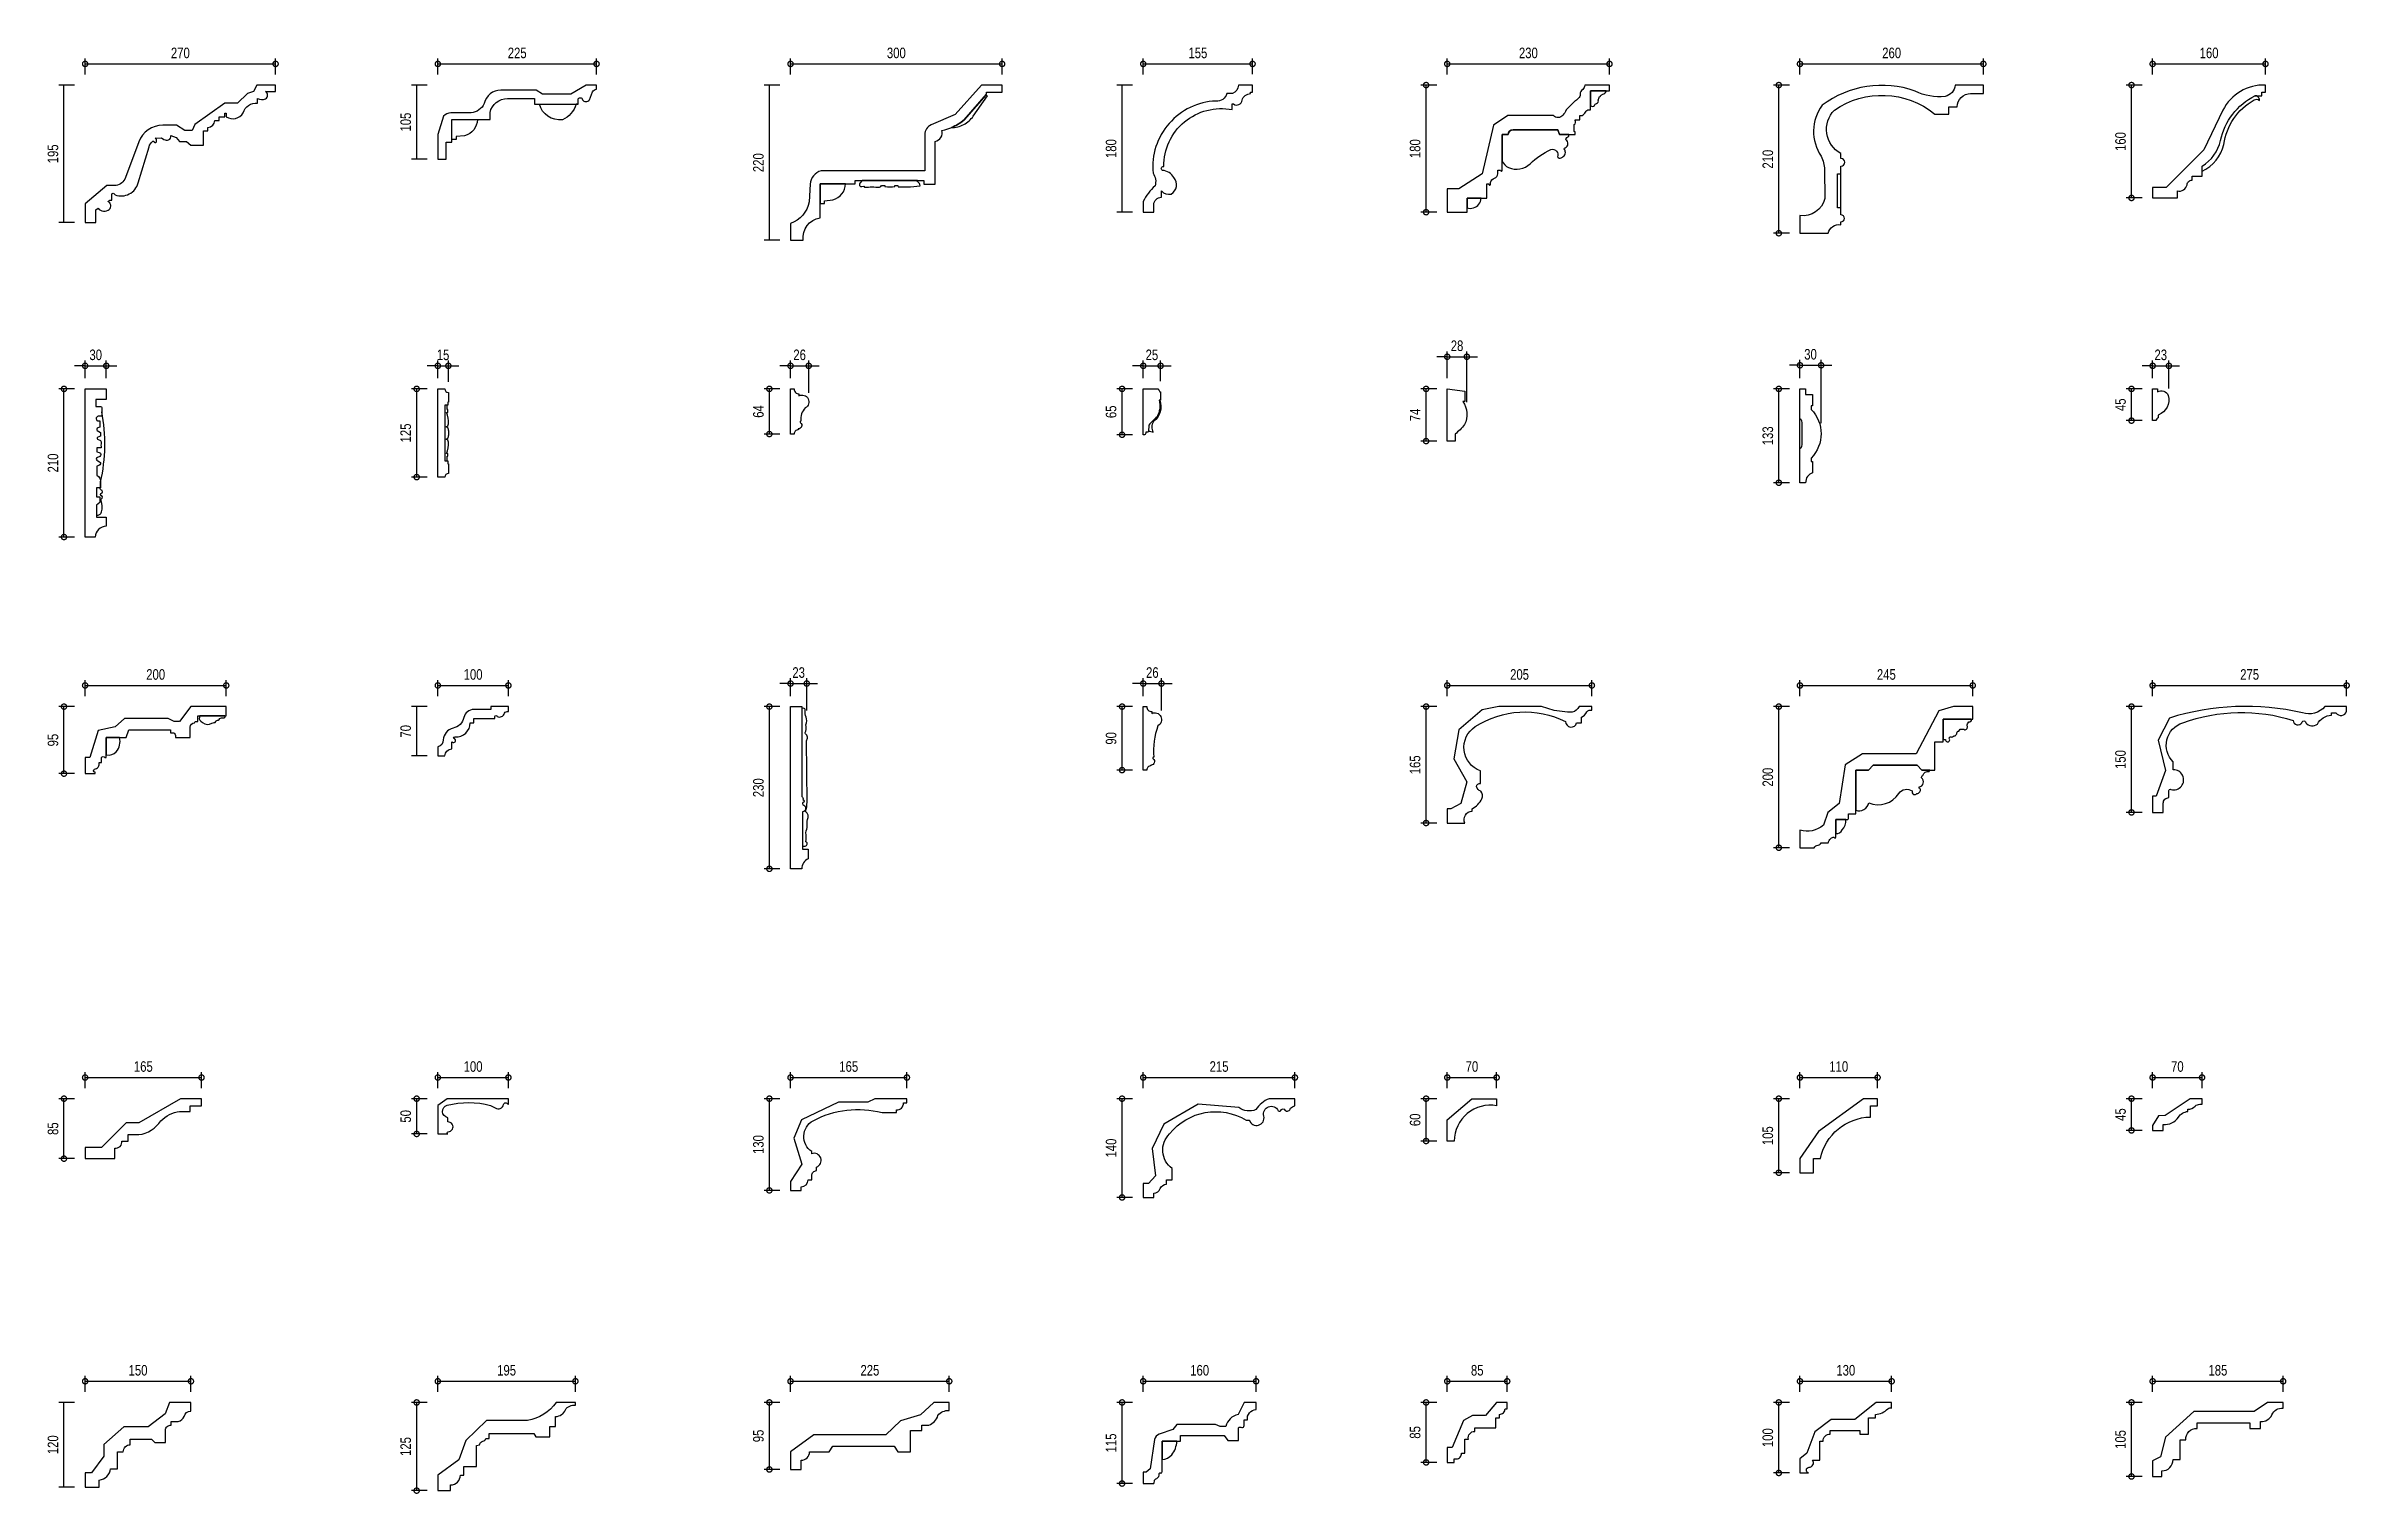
# Model space of a CAD drawing. Header units: millimetres. Extents: x 3214 to 6480, y 2858 to 4911.
import ezdxf

# ---------------------------------------------------------------- set-up
doc = ezdxf.new("R2010")
doc.units = ezdxf.units.MM
doc.layers.get('Defpoints').update_dxf_attribs({"color": 254})
doc.layers.add('Dimen', color=251, linetype='Continuous')
doc.styles.add('KOTE', font='romrust.shx', dxfattribs={"width": 0.8})
doc.dimstyles.new('ayala 20', dxfattribs={"dimscale": 25, "dimtxt": 2, "dimasz": 1.5, "dimexe": 0.75, "dimexo": 1.5, "dimgap": 0.8, "dimtad": 1, "dimdec": 0, "dimzin": 9, "dimdsep": 46, "dimtxsty": 'KOTE', "dimblk": 'ARCHTICK', "dimcen": 0, "dimdle": 0.75, "dimclrd": 4, "dimclre": 4, "dimclrt": 3, "dimadec": 0, "dimazin": 0, "dimtfac": 0.666667, "dimtdec": 0, "dimtix": 1, "dimtmove": 2, "dimatfit": 0, "dimfxl": 0, "dimtvp": 1, "dimtolj": 1, "dimarcsym": 0})

msp = doc.modelspace()

# ---------------------------------------------------------------- blocks, each defined once
blk = doc.blocks.new('_DotSmall')
at = {"color": 0, "linetype": 'ByBlock', "const_width": 0.5}
blk.add_lwpolyline([(-0.0625, 0, 1), (0.0625, 0, 1)], format="xyb", close=True, dxfattribs=at)
blk = doc.blocks.new('*D2')
at = {"layer": 'Defpoints', "color": 0, "transparency": 16777216}
for p in [(5670.2, 3418.5), (5700.2, 3418.5), (5700.2, 3313.5)]:
    blk.add_point(p, dxfattribs=at)
at = {"layer": 'Dimen', "color": 4, "lineweight": -2, "transparency": 16777216}
for p, q in [((5685.2, 3418.5), (5662.7, 3418.5)), ((5670.2, 3313.5), (5670.2, 3418.5)), ((5685.2, 3313.5), (5662.7, 3313.5))]:
    blk.add_line(p, q, dxfattribs=at)
at = {"layer": 'Dimen', "color": 4, "lineweight": -2, "transparency": 16777216, "xscale": 15, "yscale": 15, "zscale": 15}
for p, rotation in [((5670.2, 3418.5), 90), ((5670.2, 3313.5), 270)]:
    blk.add_blockref('_DotSmall', p, dxfattribs=dict(at, rotation=rotation))
at = {"layer": 'Dimen', "transparency": 16777216, "insert": (5654.7, 3366), "char_height": 15, "attachment_point": 5, "rotation": 90, "style": 'KOTE'}
blk.add_mtext('\\A1;105', dxfattribs=at)
blk = doc.blocks.new('*D3')
at = {"layer": 'Defpoints', "color": 0, "transparency": 16777216}
for p in [(5810.2, 3448.5), (5700.2, 3418.5), (5810.2, 3418.5)]:
    blk.add_point(p, dxfattribs=at)
at = {"layer": 'Dimen', "color": 4, "lineweight": -2, "transparency": 16777216}
for p, q in [((5700.2, 3433.5), (5700.2, 3456)), ((5700.2, 3448.5), (5810.2, 3448.5)), ((5810.2, 3433.5), (5810.2, 3456))]:
    blk.add_line(p, q, dxfattribs=at)
at = {"layer": 'Dimen', "color": 4, "lineweight": -2, "transparency": 16777216, "xscale": 15, "yscale": 15, "zscale": 15, "rotation": 180}
blk.add_blockref('_DotSmall', (5700.2, 3448.5), dxfattribs=at)
at = {"layer": 'Dimen', "color": 4, "lineweight": -2, "transparency": 16777216, "xscale": 15, "yscale": 15, "zscale": 15}
blk.add_blockref('_DotSmall', (5810.2, 3448.5), dxfattribs=at)
at = {"layer": 'Dimen', "transparency": 16777216, "insert": (5755.2, 3464), "char_height": 15, "attachment_point": 5, "style": 'KOTE'}
blk.add_mtext('\\A1;110', dxfattribs=at)
blk = doc.blocks.new('*D4')
at = {"layer": 'Defpoints', "color": 0, "transparency": 16777216}
for p in [(4739.2, 4855.4), (4769.2, 4855.4), (4769.2, 4675.4)]:
    blk.add_point(p, dxfattribs=at)
at = {"layer": 'Dimen', "color": 4, "lineweight": -2, "transparency": 16777216}
for p, q in [((4754.2, 4855.4), (4731.7, 4855.4)), ((4739.2, 4675.4), (4739.2, 4855.4)), ((4754.2, 4675.4), (4731.7, 4675.4))]:
    blk.add_line(p, q, dxfattribs=at)
at = {"layer": 'Dimen', "transparency": 16777216, "insert": (4723.7, 4765.4), "char_height": 15, "attachment_point": 5, "rotation": 90, "style": 'KOTE'}
blk.add_mtext('\\A1;180', dxfattribs=at)
blk = doc.blocks.new('_None')
blk = doc.blocks.new('*D5')
at = {"layer": 'Defpoints', "color": 0, "transparency": 16777216}
for p in [(4924.2, 4885.4), (4769.2, 4855.4), (4924.2, 4856)]:
    blk.add_point(p, dxfattribs=at)
at = {"layer": 'Dimen', "color": 4, "lineweight": -2, "transparency": 16777216}
for p, q in [((4769.2, 4870.4), (4769.2, 4892.9)), ((4769.2, 4885.4), (4924.2, 4885.4)), ((4924.2, 4871), (4924.2, 4892.9))]:
    blk.add_line(p, q, dxfattribs=at)
at = {"layer": 'Dimen', "color": 4, "lineweight": -2, "transparency": 16777216, "xscale": 15, "yscale": 15, "zscale": 15, "rotation": 180}
blk.add_blockref('_DotSmall', (4769.2, 4885.4), dxfattribs=at)
at = {"layer": 'Dimen', "color": 4, "lineweight": -2, "transparency": 16777216, "xscale": 15, "yscale": 15, "zscale": 15}
blk.add_blockref('_DotSmall', (4924.2, 4885.4), dxfattribs=at)
at = {"layer": 'Dimen', "transparency": 16777216, "insert": (4846.7, 4900.9), "char_height": 15, "attachment_point": 5, "style": 'KOTE'}
blk.add_mtext('\\A1;155', dxfattribs=at)
blk = doc.blocks.new('*D6')
at = {"layer": 'Defpoints', "color": 0, "transparency": 16777216}
for p in [(3239.2, 3418.5), (3269.2, 3418.5), (3269.2, 3333.5)]:
    blk.add_point(p, dxfattribs=at)
at = {"layer": 'Dimen', "color": 4, "lineweight": -2, "transparency": 16777216}
for p, q in [((3254.2, 3418.5), (3231.7, 3418.5)), ((3239.2, 3333.5), (3239.2, 3418.5)), ((3254.2, 3333.5), (3231.7, 3333.5))]:
    blk.add_line(p, q, dxfattribs=at)
at = {"layer": 'Dimen', "color": 4, "lineweight": -2, "transparency": 16777216, "xscale": 15, "yscale": 15, "zscale": 15}
for p, rotation in [((3239.2, 3418.5), 90), ((3239.2, 3333.5), 270)]:
    blk.add_blockref('_DotSmall', p, dxfattribs=dict(at, rotation=rotation))
at = {"layer": 'Dimen', "transparency": 16777216, "insert": (3223.7, 3376), "char_height": 15, "attachment_point": 5, "rotation": 90, "style": 'KOTE'}
blk.add_mtext('\\A1;85', dxfattribs=at)
blk = doc.blocks.new('*D7')
at = {"layer": 'Defpoints', "color": 0, "transparency": 16777216}
for p in [(3434.2, 3448.5), (3269.2, 3418.5), (3434.2, 3418.5)]:
    blk.add_point(p, dxfattribs=at)
at = {"layer": 'Dimen', "color": 4, "lineweight": -2, "transparency": 16777216}
for p, q in [((3269.2, 3433.5), (3269.2, 3456)), ((3269.2, 3448.5), (3434.2, 3448.5)), ((3434.2, 3433.5), (3434.2, 3456))]:
    blk.add_line(p, q, dxfattribs=at)
at = {"layer": 'Dimen', "color": 4, "lineweight": -2, "transparency": 16777216, "xscale": 15, "yscale": 15, "zscale": 15, "rotation": 180}
blk.add_blockref('_DotSmall', (3269.2, 3448.5), dxfattribs=at)
at = {"layer": 'Dimen', "color": 4, "lineweight": -2, "transparency": 16777216, "xscale": 15, "yscale": 15, "zscale": 15}
blk.add_blockref('_DotSmall', (3434.2, 3448.5), dxfattribs=at)
at = {"layer": 'Dimen', "transparency": 16777216, "insert": (3351.7, 3464), "char_height": 15, "attachment_point": 5, "style": 'KOTE'}
blk.add_mtext('\\A1;165', dxfattribs=at)
blk = doc.blocks.new('*D8')
at = {"layer": 'Defpoints', "color": 0, "transparency": 16777216}
for p in [(3739.2, 3418.5), (3769.2, 3418.5), (3769.2, 3368.5)]:
    blk.add_point(p, dxfattribs=at)
at = {"layer": 'Dimen', "color": 4, "lineweight": -2, "transparency": 16777216}
for p, q in [((3754.2, 3418.5), (3731.7, 3418.5)), ((3739.2, 3368.5), (3739.2, 3418.5)), ((3754.2, 3368.5), (3731.7, 3368.5))]:
    blk.add_line(p, q, dxfattribs=at)
at = {"layer": 'Dimen', "color": 4, "lineweight": -2, "transparency": 16777216, "xscale": 15, "yscale": 15, "zscale": 15}
for p, rotation in [((3739.2, 3418.5), 90), ((3739.2, 3368.5), 270)]:
    blk.add_blockref('_DotSmall', p, dxfattribs=dict(at, rotation=rotation))
at = {"layer": 'Dimen', "transparency": 16777216, "insert": (3723.7, 3393.5), "char_height": 15, "attachment_point": 5, "rotation": 90, "style": 'KOTE'}
blk.add_mtext('\\A1;50', dxfattribs=at)
blk = doc.blocks.new('*D9')
at = {"layer": 'Defpoints', "color": 0, "transparency": 16777216}
for p in [(3869.2, 3448.5), (3769.2, 3418.5), (3869.2, 3418.5)]:
    blk.add_point(p, dxfattribs=at)
at = {"layer": 'Dimen', "color": 4, "lineweight": -2, "transparency": 16777216}
for p, q in [((3769.2, 3433.5), (3769.2, 3456)), ((3769.2, 3448.5), (3869.2, 3448.5)), ((3869.2, 3433.5), (3869.2, 3456))]:
    blk.add_line(p, q, dxfattribs=at)
at = {"layer": 'Dimen', "color": 4, "lineweight": -2, "transparency": 16777216, "xscale": 15, "yscale": 15, "zscale": 15, "rotation": 180}
blk.add_blockref('_DotSmall', (3769.2, 3448.5), dxfattribs=at)
at = {"layer": 'Dimen', "color": 4, "lineweight": -2, "transparency": 16777216, "xscale": 15, "yscale": 15, "zscale": 15}
blk.add_blockref('_DotSmall', (3869.2, 3448.5), dxfattribs=at)
at = {"layer": 'Dimen', "transparency": 16777216, "insert": (3819.2, 3464), "char_height": 15, "attachment_point": 5, "style": 'KOTE'}
blk.add_mtext('\\A1;100', dxfattribs=at)
blk = doc.blocks.new('*D10')
at = {"layer": 'Defpoints', "color": 0, "transparency": 16777216}
for p in [(4239.2, 3418.5), (4269.2, 3418.5), (4269.2, 3288.5)]:
    blk.add_point(p, dxfattribs=at)
at = {"layer": 'Dimen', "color": 4, "lineweight": -2, "transparency": 16777216}
for p, q in [((4254.2, 3418.5), (4231.7, 3418.5)), ((4239.2, 3288.5), (4239.2, 3418.5)), ((4254.2, 3288.5), (4231.7, 3288.5))]:
    blk.add_line(p, q, dxfattribs=at)
at = {"layer": 'Dimen', "color": 4, "lineweight": -2, "transparency": 16777216, "xscale": 15, "yscale": 15, "zscale": 15}
for p, rotation in [((4239.2, 3418.5), 90), ((4239.2, 3288.5), 270)]:
    blk.add_blockref('_DotSmall', p, dxfattribs=dict(at, rotation=rotation))
at = {"layer": 'Dimen', "transparency": 16777216, "insert": (4223.7, 3353.5), "char_height": 15, "attachment_point": 5, "rotation": 90, "style": 'KOTE'}
blk.add_mtext('\\A1;130', dxfattribs=at)
blk = doc.blocks.new('*D11')
at = {"layer": 'Defpoints', "color": 0, "transparency": 16777216}
for p in [(4434.2, 3448.5), (4269.2, 3418.5), (4434.2, 3418.5)]:
    blk.add_point(p, dxfattribs=at)
at = {"layer": 'Dimen', "color": 4, "lineweight": -2, "transparency": 16777216}
for p, q in [((4269.2, 3433.5), (4269.2, 3456)), ((4269.2, 3448.5), (4434.2, 3448.5)), ((4434.2, 3433.5), (4434.2, 3456))]:
    blk.add_line(p, q, dxfattribs=at)
at = {"layer": 'Dimen', "color": 4, "lineweight": -2, "transparency": 16777216, "xscale": 15, "yscale": 15, "zscale": 15, "rotation": 180}
blk.add_blockref('_DotSmall', (4269.2, 3448.5), dxfattribs=at)
at = {"layer": 'Dimen', "color": 4, "lineweight": -2, "transparency": 16777216, "xscale": 15, "yscale": 15, "zscale": 15}
blk.add_blockref('_DotSmall', (4434.2, 3448.5), dxfattribs=at)
at = {"layer": 'Dimen', "transparency": 16777216, "insert": (4351.7, 3464), "char_height": 15, "attachment_point": 5, "style": 'KOTE'}
blk.add_mtext('\\A1;165', dxfattribs=at)
blk = doc.blocks.new('*D12')
at = {"layer": 'Defpoints', "color": 0, "transparency": 16777216}
for p in [(4739.2, 3418.5), (4769.2, 3418.5), (4769.2, 3278.5)]:
    blk.add_point(p, dxfattribs=at)
at = {"layer": 'Dimen', "color": 4, "lineweight": -2, "transparency": 16777216}
for p, q in [((4754.2, 3418.5), (4731.7, 3418.5)), ((4739.2, 3278.5), (4739.2, 3418.5)), ((4754.2, 3278.5), (4731.7, 3278.5))]:
    blk.add_line(p, q, dxfattribs=at)
at = {"layer": 'Dimen', "color": 4, "lineweight": -2, "transparency": 16777216, "xscale": 15, "yscale": 15, "zscale": 15}
for p, rotation in [((4739.2, 3418.5), 90), ((4739.2, 3278.5), 270)]:
    blk.add_blockref('_DotSmall', p, dxfattribs=dict(at, rotation=rotation))
at = {"layer": 'Dimen', "transparency": 16777216, "insert": (4723.7, 3348.5), "char_height": 15, "attachment_point": 5, "rotation": 90, "style": 'KOTE'}
blk.add_mtext('\\A1;140', dxfattribs=at)
blk = doc.blocks.new('*D13')
at = {"layer": 'Defpoints', "color": 0, "transparency": 16777216}
for p in [(4984.2, 3448.5), (4769.2, 3418.5), (4984.2, 3418.5)]:
    blk.add_point(p, dxfattribs=at)
at = {"layer": 'Dimen', "color": 4, "lineweight": -2, "transparency": 16777216}
for p, q in [((4769.2, 3433.5), (4769.2, 3456)), ((4769.2, 3448.5), (4984.2, 3448.5)), ((4984.2, 3433.5), (4984.2, 3456))]:
    blk.add_line(p, q, dxfattribs=at)
at = {"layer": 'Dimen', "color": 4, "lineweight": -2, "transparency": 16777216, "xscale": 15, "yscale": 15, "zscale": 15, "rotation": 180}
blk.add_blockref('_DotSmall', (4769.2, 3448.5), dxfattribs=at)
at = {"layer": 'Dimen', "color": 4, "lineweight": -2, "transparency": 16777216, "xscale": 15, "yscale": 15, "zscale": 15}
blk.add_blockref('_DotSmall', (4984.2, 3448.5), dxfattribs=at)
at = {"layer": 'Dimen', "transparency": 16777216, "insert": (4876.7, 3464), "char_height": 15, "attachment_point": 5, "style": 'KOTE'}
blk.add_mtext('\\A1;215', dxfattribs=at)
blk = doc.blocks.new('*D14')
at = {"layer": 'Defpoints', "color": 0, "transparency": 16777216}
for p in [(6170.2, 3974.3), (6200.2, 3974.3), (6200.2, 3824.3)]:
    blk.add_point(p, dxfattribs=at)
at = {"layer": 'Dimen', "color": 4, "lineweight": -2, "transparency": 16777216}
for p, q in [((6185.2, 3974.3), (6162.7, 3974.3)), ((6170.2, 3824.3), (6170.2, 3974.3)), ((6185.2, 3824.3), (6162.7, 3824.3))]:
    blk.add_line(p, q, dxfattribs=at)
at = {"layer": 'Dimen', "color": 4, "lineweight": -2, "transparency": 16777216, "xscale": 15, "yscale": 15, "zscale": 15}
for p, rotation in [((6170.2, 3974.3), 90), ((6170.2, 3824.3), 270)]:
    blk.add_blockref('_DotSmall', p, dxfattribs=dict(at, rotation=rotation))
at = {"layer": 'Dimen', "transparency": 16777216, "insert": (6154.7, 3899.3), "char_height": 15, "attachment_point": 5, "rotation": 90, "style": 'KOTE'}
blk.add_mtext('\\A1;150', dxfattribs=at)
blk = doc.blocks.new('*D15')
at = {"layer": 'Defpoints', "color": 0, "transparency": 16777216}
for p in [(6475.2, 4004.3), (6200.2, 3974.3), (6475.2, 3974.3)]:
    blk.add_point(p, dxfattribs=at)
at = {"layer": 'Dimen', "color": 4, "lineweight": -2, "transparency": 16777216}
for p, q in [((6200.2, 3989.3), (6200.2, 4011.8)), ((6200.2, 4004.3), (6475.2, 4004.3)), ((6475.2, 3989.3), (6475.2, 4011.8))]:
    blk.add_line(p, q, dxfattribs=at)
at = {"layer": 'Dimen', "color": 4, "lineweight": -2, "transparency": 16777216, "xscale": 15, "yscale": 15, "zscale": 15, "rotation": 180}
blk.add_blockref('_DotSmall', (6200.2, 4004.3), dxfattribs=at)
at = {"layer": 'Dimen', "color": 4, "lineweight": -2, "transparency": 16777216, "xscale": 15, "yscale": 15, "zscale": 15}
blk.add_blockref('_DotSmall', (6475.2, 4004.3), dxfattribs=at)
at = {"layer": 'Dimen', "transparency": 16777216, "insert": (6337.7, 4019.8), "char_height": 15, "attachment_point": 5, "style": 'KOTE'}
blk.add_mtext('\\A1;275', dxfattribs=at)
blk = doc.blocks.new('*D16')
at = {"layer": 'Defpoints', "color": 0, "transparency": 16777216}
for p in [(5170.2, 3974.3), (5200.2, 3974.3), (5200.2, 3809.3)]:
    blk.add_point(p, dxfattribs=at)
at = {"layer": 'Dimen', "color": 4, "lineweight": -2, "transparency": 16777216}
for p, q in [((5185.2, 3974.3), (5162.7, 3974.3)), ((5170.2, 3809.3), (5170.2, 3974.3)), ((5185.2, 3809.3), (5162.7, 3809.3))]:
    blk.add_line(p, q, dxfattribs=at)
at = {"layer": 'Dimen', "color": 4, "lineweight": -2, "transparency": 16777216, "xscale": 15, "yscale": 15, "zscale": 15}
for p, rotation in [((5170.2, 3974.3), 90), ((5170.2, 3809.3), 270)]:
    blk.add_blockref('_DotSmall', p, dxfattribs=dict(at, rotation=rotation))
at = {"layer": 'Dimen', "transparency": 16777216, "insert": (5154.7, 3891.8), "char_height": 15, "attachment_point": 5, "rotation": 90, "style": 'KOTE'}
blk.add_mtext('\\A1;165', dxfattribs=at)
blk = doc.blocks.new('*D17')
at = {"layer": 'Defpoints', "color": 0, "transparency": 16777216}
for p in [(5405.2, 4004.3), (5200.2, 3974.3), (5405.2, 3974.3)]:
    blk.add_point(p, dxfattribs=at)
at = {"layer": 'Dimen', "color": 4, "lineweight": -2, "transparency": 16777216}
for p, q in [((5200.2, 3989.3), (5200.2, 4011.8)), ((5200.2, 4004.3), (5405.2, 4004.3)), ((5405.2, 3989.3), (5405.2, 4011.8))]:
    blk.add_line(p, q, dxfattribs=at)
at = {"layer": 'Dimen', "color": 4, "lineweight": -2, "transparency": 16777216, "xscale": 15, "yscale": 15, "zscale": 15, "rotation": 180}
blk.add_blockref('_DotSmall', (5200.2, 4004.3), dxfattribs=at)
at = {"layer": 'Dimen', "color": 4, "lineweight": -2, "transparency": 16777216, "xscale": 15, "yscale": 15, "zscale": 15}
blk.add_blockref('_DotSmall', (5405.2, 4004.3), dxfattribs=at)
at = {"layer": 'Dimen', "transparency": 16777216, "insert": (5302.7, 4019.8), "char_height": 15, "attachment_point": 5, "style": 'KOTE'}
blk.add_mtext('\\A1;205', dxfattribs=at)
blk = doc.blocks.new('*D18')
at = {"layer": 'Defpoints', "color": 0, "transparency": 16777216}
for p in [(5170.2, 2987.9), (5200.2, 2987.9), (5200.2, 2902.9)]:
    blk.add_point(p, dxfattribs=at)
at = {"layer": 'Dimen', "color": 4, "lineweight": -2, "transparency": 16777216}
for p, q in [((5185.2, 2987.9), (5162.7, 2987.9)), ((5170.2, 2902.9), (5170.2, 2987.9)), ((5185.2, 2902.9), (5162.7, 2902.9))]:
    blk.add_line(p, q, dxfattribs=at)
at = {"layer": 'Dimen', "color": 4, "lineweight": -2, "transparency": 16777216, "xscale": 15, "yscale": 15, "zscale": 15}
for p, rotation in [((5170.2, 2987.9), 90), ((5170.2, 2902.9), 270)]:
    blk.add_blockref('_DotSmall', p, dxfattribs=dict(at, rotation=rotation))
at = {"layer": 'Dimen', "transparency": 16777216, "insert": (5154.7, 2945.4), "char_height": 15, "attachment_point": 5, "rotation": 90, "style": 'KOTE'}
blk.add_mtext('\\A1;85', dxfattribs=at)
blk = doc.blocks.new('*D19')
at = {"layer": 'Defpoints', "color": 0, "transparency": 16777216}
for p in [(5285.2, 3017.9), (5200.2, 2987.9), (5285.2, 2987.9)]:
    blk.add_point(p, dxfattribs=at)
at = {"layer": 'Dimen', "color": 4, "lineweight": -2, "transparency": 16777216}
for p, q in [((5200.2, 3002.9), (5200.2, 3025.4)), ((5200.2, 3017.9), (5285.2, 3017.9)), ((5285.2, 3002.9), (5285.2, 3025.4))]:
    blk.add_line(p, q, dxfattribs=at)
at = {"layer": 'Dimen', "color": 4, "lineweight": -2, "transparency": 16777216, "xscale": 15, "yscale": 15, "zscale": 15, "rotation": 180}
blk.add_blockref('_DotSmall', (5200.2, 3017.9), dxfattribs=at)
at = {"layer": 'Dimen', "color": 4, "lineweight": -2, "transparency": 16777216, "xscale": 15, "yscale": 15, "zscale": 15}
blk.add_blockref('_DotSmall', (5285.2, 3017.9), dxfattribs=at)
at = {"layer": 'Dimen', "transparency": 16777216, "insert": (5242.7, 3033.4), "char_height": 15, "attachment_point": 5, "style": 'KOTE'}
blk.add_mtext('\\A1;85', dxfattribs=at)
blk = doc.blocks.new('*D20')
at = {"layer": 'Defpoints', "color": 0, "transparency": 16777216}
for p in [(5670.2, 2987.9), (5700.2, 2987.9), (5700.2, 2887.9)]:
    blk.add_point(p, dxfattribs=at)
at = {"layer": 'Dimen', "color": 4, "lineweight": -2, "transparency": 16777216}
for p, q in [((5685.2, 2987.9), (5662.7, 2987.9)), ((5670.2, 2887.9), (5670.2, 2987.9)), ((5685.2, 2887.9), (5662.7, 2887.9))]:
    blk.add_line(p, q, dxfattribs=at)
at = {"layer": 'Dimen', "color": 4, "lineweight": -2, "transparency": 16777216, "xscale": 15, "yscale": 15, "zscale": 15}
for p, rotation in [((5670.2, 2987.9), 90), ((5670.2, 2887.9), 270)]:
    blk.add_blockref('_DotSmall', p, dxfattribs=dict(at, rotation=rotation))
at = {"layer": 'Dimen', "transparency": 16777216, "insert": (5654.7, 2937.9), "char_height": 15, "attachment_point": 5, "rotation": 90, "style": 'KOTE'}
blk.add_mtext('\\A1;100', dxfattribs=at)
blk = doc.blocks.new('*D21')
at = {"layer": 'Defpoints', "color": 0, "transparency": 16777216}
for p in [(5830.2, 3017.9), (5700.2, 2987.9), (5830.2, 2987.9)]:
    blk.add_point(p, dxfattribs=at)
at = {"layer": 'Dimen', "color": 4, "lineweight": -2, "transparency": 16777216}
for p, q in [((5700.2, 3002.9), (5700.2, 3025.4)), ((5700.2, 3017.9), (5830.2, 3017.9)), ((5830.2, 3002.9), (5830.2, 3025.4))]:
    blk.add_line(p, q, dxfattribs=at)
at = {"layer": 'Dimen', "color": 4, "lineweight": -2, "transparency": 16777216, "xscale": 15, "yscale": 15, "zscale": 15, "rotation": 180}
blk.add_blockref('_DotSmall', (5700.2, 3017.9), dxfattribs=at)
at = {"layer": 'Dimen', "color": 4, "lineweight": -2, "transparency": 16777216, "xscale": 15, "yscale": 15, "zscale": 15}
blk.add_blockref('_DotSmall', (5830.2, 3017.9), dxfattribs=at)
at = {"layer": 'Dimen', "transparency": 16777216, "insert": (5765.2, 3033.4), "char_height": 15, "attachment_point": 5, "style": 'KOTE'}
blk.add_mtext('\\A1;130', dxfattribs=at)
blk = doc.blocks.new('*D22')
at = {"layer": 'Defpoints', "color": 0, "transparency": 16777216}
for p in [(6170.2, 2987.9), (6200.2, 2987.9), (6200.2, 2882.9)]:
    blk.add_point(p, dxfattribs=at)
at = {"layer": 'Dimen', "color": 4, "lineweight": -2, "transparency": 16777216}
for p, q in [((6185.2, 2987.9), (6162.7, 2987.9)), ((6170.2, 2882.9), (6170.2, 2987.9)), ((6185.2, 2882.9), (6162.7, 2882.9))]:
    blk.add_line(p, q, dxfattribs=at)
at = {"layer": 'Dimen', "color": 4, "lineweight": -2, "transparency": 16777216, "xscale": 15, "yscale": 15, "zscale": 15}
for p, rotation in [((6170.2, 2987.9), 90), ((6170.2, 2882.9), 270)]:
    blk.add_blockref('_DotSmall', p, dxfattribs=dict(at, rotation=rotation))
at = {"layer": 'Dimen', "transparency": 16777216, "insert": (6154.7, 2935.4), "char_height": 15, "attachment_point": 5, "rotation": 90, "style": 'KOTE'}
blk.add_mtext('\\A1;105', dxfattribs=at)
blk = doc.blocks.new('*D23')
at = {"layer": 'Defpoints', "color": 0, "transparency": 16777216}
for p in [(6385.2, 3017.9), (6200.2, 2987.9), (6385.2, 2987.9)]:
    blk.add_point(p, dxfattribs=at)
at = {"layer": 'Dimen', "color": 4, "lineweight": -2, "transparency": 16777216}
for p, q in [((6200.2, 3002.9), (6200.2, 3025.4)), ((6200.2, 3017.9), (6385.2, 3017.9)), ((6385.2, 3002.9), (6385.2, 3025.4))]:
    blk.add_line(p, q, dxfattribs=at)
at = {"layer": 'Dimen', "color": 4, "lineweight": -2, "transparency": 16777216, "xscale": 15, "yscale": 15, "zscale": 15, "rotation": 180}
blk.add_blockref('_DotSmall', (6200.2, 3017.9), dxfattribs=at)
at = {"layer": 'Dimen', "color": 4, "lineweight": -2, "transparency": 16777216, "xscale": 15, "yscale": 15, "zscale": 15}
blk.add_blockref('_DotSmall', (6385.2, 3017.9), dxfattribs=at)
at = {"layer": 'Dimen', "transparency": 16777216, "insert": (6292.7, 3033.4), "char_height": 15, "attachment_point": 5, "style": 'KOTE'}
blk.add_mtext('\\A1;185', dxfattribs=at)
blk = doc.blocks.new('*D24')
at = {"layer": 'Defpoints', "color": 0, "transparency": 16777216}
for p in [(3239.2, 2987.9), (3269.2, 2987.9), (3269.2, 2867.9)]:
    blk.add_point(p, dxfattribs=at)
at = {"layer": 'Dimen', "color": 4, "lineweight": -2, "transparency": 16777216}
for p, q in [((3254.2, 2987.9), (3231.7, 2987.9)), ((3239.2, 2867.9), (3239.2, 2987.9)), ((3254.2, 2867.9), (3231.7, 2867.9))]:
    blk.add_line(p, q, dxfattribs=at)
at = {"layer": 'Dimen', "transparency": 16777216, "insert": (3223.7, 2927.9), "char_height": 15, "attachment_point": 5, "rotation": 90, "style": 'KOTE'}
blk.add_mtext('\\A1;120', dxfattribs=at)
blk = doc.blocks.new('*D25')
at = {"layer": 'Defpoints', "color": 0, "transparency": 16777216}
for p in [(3419.2, 3017.9), (3269.2, 2987.9), (3419.2, 2987.9)]:
    blk.add_point(p, dxfattribs=at)
at = {"layer": 'Dimen', "color": 4, "lineweight": -2, "transparency": 16777216}
for p, q in [((3269.2, 3002.9), (3269.2, 3025.4)), ((3269.2, 3017.9), (3419.2, 3017.9)), ((3419.2, 3002.9), (3419.2, 3025.4))]:
    blk.add_line(p, q, dxfattribs=at)
at = {"layer": 'Dimen', "color": 4, "lineweight": -2, "transparency": 16777216, "xscale": 15, "yscale": 15, "zscale": 15, "rotation": 180}
blk.add_blockref('_DotSmall', (3269.2, 3017.9), dxfattribs=at)
at = {"layer": 'Dimen', "color": 4, "lineweight": -2, "transparency": 16777216, "xscale": 15, "yscale": 15, "zscale": 15}
blk.add_blockref('_DotSmall', (3419.2, 3017.9), dxfattribs=at)
at = {"layer": 'Dimen', "transparency": 16777216, "insert": (3344.2, 3033.4), "char_height": 15, "attachment_point": 5, "style": 'KOTE'}
blk.add_mtext('\\A1;150', dxfattribs=at)
blk = doc.blocks.new('*D26')
at = {"layer": 'Defpoints', "color": 0, "transparency": 16777216}
for p in [(3739.2, 2987.9), (3769.2, 2987.9), (3769.2, 2862.9)]:
    blk.add_point(p, dxfattribs=at)
at = {"layer": 'Dimen', "color": 4, "lineweight": -2, "transparency": 16777216}
for p, q in [((3754.2, 2987.9), (3731.7, 2987.9)), ((3739.2, 2862.9), (3739.2, 2987.9)), ((3754.2, 2862.9), (3731.7, 2862.9))]:
    blk.add_line(p, q, dxfattribs=at)
at = {"layer": 'Dimen', "color": 4, "lineweight": -2, "transparency": 16777216, "xscale": 15, "yscale": 15, "zscale": 15}
for p, rotation in [((3739.2, 2987.9), 90), ((3739.2, 2862.9), 270)]:
    blk.add_blockref('_DotSmall', p, dxfattribs=dict(at, rotation=rotation))
at = {"layer": 'Dimen', "transparency": 16777216, "insert": (3723.7, 2925.4), "char_height": 15, "attachment_point": 5, "rotation": 90, "style": 'KOTE'}
blk.add_mtext('\\A1;125', dxfattribs=at)
blk = doc.blocks.new('*D27')
at = {"layer": 'Defpoints', "color": 0, "transparency": 16777216}
for p in [(3964.2, 3017.9), (3769.2, 2987.9), (3964.2, 2987.9)]:
    blk.add_point(p, dxfattribs=at)
at = {"layer": 'Dimen', "color": 4, "lineweight": -2, "transparency": 16777216}
for p, q in [((3769.2, 3002.9), (3769.2, 3025.4)), ((3769.2, 3017.9), (3964.2, 3017.9)), ((3964.2, 3002.9), (3964.2, 3025.4))]:
    blk.add_line(p, q, dxfattribs=at)
at = {"layer": 'Dimen', "color": 4, "lineweight": -2, "transparency": 16777216, "xscale": 15, "yscale": 15, "zscale": 15, "rotation": 180}
blk.add_blockref('_DotSmall', (3769.2, 3017.9), dxfattribs=at)
at = {"layer": 'Dimen', "color": 4, "lineweight": -2, "transparency": 16777216, "xscale": 15, "yscale": 15, "zscale": 15}
blk.add_blockref('_DotSmall', (3964.2, 3017.9), dxfattribs=at)
at = {"layer": 'Dimen', "transparency": 16777216, "insert": (3866.7, 3033.4), "char_height": 15, "attachment_point": 5, "style": 'KOTE'}
blk.add_mtext('\\A1;195', dxfattribs=at)
blk = doc.blocks.new('*D28')
at = {"layer": 'Defpoints', "color": 0, "transparency": 16777216}
for p in [(4239.2, 2987.9), (4269.2, 2987.9), (4269.2, 2892.9)]:
    blk.add_point(p, dxfattribs=at)
at = {"layer": 'Dimen', "color": 4, "lineweight": -2, "transparency": 16777216}
for p, q in [((4254.2, 2987.9), (4231.7, 2987.9)), ((4239.2, 2892.9), (4239.2, 2987.9)), ((4254.2, 2892.9), (4231.7, 2892.9))]:
    blk.add_line(p, q, dxfattribs=at)
at = {"layer": 'Dimen', "color": 4, "lineweight": -2, "transparency": 16777216, "xscale": 15, "yscale": 15, "zscale": 15}
for p, rotation in [((4239.2, 2987.9), 90), ((4239.2, 2892.9), 270)]:
    blk.add_blockref('_DotSmall', p, dxfattribs=dict(at, rotation=rotation))
at = {"layer": 'Dimen', "transparency": 16777216, "insert": (4223.7, 2940.4), "char_height": 15, "attachment_point": 5, "rotation": 90, "style": 'KOTE'}
blk.add_mtext('\\A1;95', dxfattribs=at)
blk = doc.blocks.new('*D29')
at = {"layer": 'Defpoints', "color": 0, "transparency": 16777216}
for p in [(4494.2, 3017.9), (4269.2, 2987.9), (4494.2, 2987.9)]:
    blk.add_point(p, dxfattribs=at)
at = {"layer": 'Dimen', "color": 4, "lineweight": -2, "transparency": 16777216}
for p, q in [((4269.2, 3002.9), (4269.2, 3025.4)), ((4269.2, 3017.9), (4494.2, 3017.9)), ((4494.2, 3002.9), (4494.2, 3025.4))]:
    blk.add_line(p, q, dxfattribs=at)
at = {"layer": 'Dimen', "color": 4, "lineweight": -2, "transparency": 16777216, "xscale": 15, "yscale": 15, "zscale": 15, "rotation": 180}
blk.add_blockref('_DotSmall', (4269.2, 3017.9), dxfattribs=at)
at = {"layer": 'Dimen', "color": 4, "lineweight": -2, "transparency": 16777216, "xscale": 15, "yscale": 15, "zscale": 15}
blk.add_blockref('_DotSmall', (4494.2, 3017.9), dxfattribs=at)
at = {"layer": 'Dimen', "transparency": 16777216, "insert": (4381.7, 3033.4), "char_height": 15, "attachment_point": 5, "style": 'KOTE'}
blk.add_mtext('\\A1;225', dxfattribs=at)
blk = doc.blocks.new('*D30')
at = {"layer": 'Defpoints', "color": 0, "transparency": 16777216}
for p in [(5670.2, 4855.4), (5700.2, 4855.4), (5700.2, 4645.4)]:
    blk.add_point(p, dxfattribs=at)
at = {"layer": 'Dimen', "color": 4, "lineweight": -2, "transparency": 16777216}
for p, q in [((5685.2, 4855.4), (5662.7, 4855.4)), ((5670.2, 4645.4), (5670.2, 4855.4)), ((5685.2, 4645.4), (5662.7, 4645.4))]:
    blk.add_line(p, q, dxfattribs=at)
at = {"layer": 'Dimen', "color": 4, "lineweight": -2, "transparency": 16777216, "xscale": 15, "yscale": 15, "zscale": 15}
for p, rotation in [((5670.2, 4855.4), 90), ((5670.2, 4645.4), 270)]:
    blk.add_blockref('_DotSmall', p, dxfattribs=dict(at, rotation=rotation))
at = {"layer": 'Dimen', "transparency": 16777216, "insert": (5654.7, 4750.4), "char_height": 15, "attachment_point": 5, "rotation": 90, "style": 'KOTE'}
blk.add_mtext('\\A1;210', dxfattribs=at)
blk = doc.blocks.new('*D31')
at = {"layer": 'Defpoints', "color": 0, "transparency": 16777216}
for p in [(5960.2, 4885.4), (5700.2, 4855.4), (5960.2, 4855.4)]:
    blk.add_point(p, dxfattribs=at)
at = {"layer": 'Dimen', "color": 4, "lineweight": -2, "transparency": 16777216}
for p, q in [((5700.2, 4870.4), (5700.2, 4892.9)), ((5700.2, 4885.4), (5960.2, 4885.4)), ((5960.2, 4870.4), (5960.2, 4892.9))]:
    blk.add_line(p, q, dxfattribs=at)
at = {"layer": 'Dimen', "color": 4, "lineweight": -2, "transparency": 16777216, "xscale": 15, "yscale": 15, "zscale": 15, "rotation": 180}
blk.add_blockref('_DotSmall', (5700.2, 4885.4), dxfattribs=at)
at = {"layer": 'Dimen', "color": 4, "lineweight": -2, "transparency": 16777216, "xscale": 15, "yscale": 15, "zscale": 15}
blk.add_blockref('_DotSmall', (5960.2, 4885.4), dxfattribs=at)
at = {"layer": 'Dimen', "transparency": 16777216, "insert": (5830.2, 4900.9), "char_height": 15, "attachment_point": 5, "style": 'KOTE'}
blk.add_mtext('\\A1;260', dxfattribs=at)
blk = doc.blocks.new('*D32')
at = {"layer": 'Defpoints', "color": 0, "transparency": 16777216}
for p in [(6170.2, 4855.4), (6200.2, 4855.4), (6200.2, 4695.4)]:
    blk.add_point(p, dxfattribs=at)
at = {"layer": 'Dimen', "color": 4, "lineweight": -2, "transparency": 16777216}
for p, q in [((6185.2, 4855.4), (6162.7, 4855.4)), ((6170.2, 4695.4), (6170.2, 4855.4)), ((6185.2, 4695.4), (6162.7, 4695.4))]:
    blk.add_line(p, q, dxfattribs=at)
at = {"layer": 'Dimen', "color": 4, "lineweight": -2, "transparency": 16777216, "xscale": 15, "yscale": 15, "zscale": 15}
for p, rotation in [((6170.2, 4855.4), 90), ((6170.2, 4695.4), 270)]:
    blk.add_blockref('_DotSmall', p, dxfattribs=dict(at, rotation=rotation))
at = {"layer": 'Dimen', "transparency": 16777216, "insert": (6154.7, 4775.4), "char_height": 15, "attachment_point": 5, "rotation": 90, "style": 'KOTE'}
blk.add_mtext('\\A1;160', dxfattribs=at)
blk = doc.blocks.new('*D33')
at = {"layer": 'Defpoints', "color": 0, "transparency": 16777216}
for p in [(6360.2, 4885.4), (6200.2, 4855.4), (6360.2, 4855.4)]:
    blk.add_point(p, dxfattribs=at)
at = {"layer": 'Dimen', "color": 4, "lineweight": -2, "transparency": 16777216}
for p, q in [((6200.2, 4870.4), (6200.2, 4892.9)), ((6200.2, 4885.4), (6360.2, 4885.4)), ((6360.2, 4870.4), (6360.2, 4892.9))]:
    blk.add_line(p, q, dxfattribs=at)
at = {"layer": 'Dimen', "color": 4, "lineweight": -2, "transparency": 16777216, "xscale": 15, "yscale": 15, "zscale": 15, "rotation": 180}
blk.add_blockref('_DotSmall', (6200.2, 4885.4), dxfattribs=at)
at = {"layer": 'Dimen', "color": 4, "lineweight": -2, "transparency": 16777216, "xscale": 15, "yscale": 15, "zscale": 15}
blk.add_blockref('_DotSmall', (6360.2, 4885.4), dxfattribs=at)
at = {"layer": 'Dimen', "transparency": 16777216, "insert": (6280.2, 4900.9), "char_height": 15, "attachment_point": 5, "style": 'KOTE'}
blk.add_mtext('\\A1;160', dxfattribs=at)
blk = doc.blocks.new('*D34')
at = {"layer": 'Defpoints', "color": 0, "transparency": 16777216}
for p in [(3239.2, 4855.4), (3269.2, 4855.4), (3269.2, 4660.4)]:
    blk.add_point(p, dxfattribs=at)
at = {"layer": 'Dimen', "color": 4, "lineweight": -2, "transparency": 16777216}
for p, q in [((3254.2, 4855.4), (3231.7, 4855.4)), ((3239.2, 4660.4), (3239.2, 4855.4)), ((3254.2, 4660.4), (3231.7, 4660.4))]:
    blk.add_line(p, q, dxfattribs=at)
at = {"layer": 'Dimen', "transparency": 16777216, "insert": (3223.7, 4757.9), "char_height": 15, "attachment_point": 5, "rotation": 90, "style": 'KOTE'}
blk.add_mtext('\\A1;195', dxfattribs=at)
blk = doc.blocks.new('*D35')
at = {"layer": 'Defpoints', "color": 0, "transparency": 16777216}
for p in [(3539.2, 4885.4), (3269.2, 4855.4), (3539.2, 4855.4)]:
    blk.add_point(p, dxfattribs=at)
at = {"layer": 'Dimen', "color": 4, "lineweight": -2, "transparency": 16777216}
for p, q in [((3269.2, 4870.4), (3269.2, 4892.9)), ((3269.2, 4885.4), (3539.2, 4885.4)), ((3539.2, 4870.4), (3539.2, 4892.9))]:
    blk.add_line(p, q, dxfattribs=at)
at = {"layer": 'Dimen', "color": 4, "lineweight": -2, "transparency": 16777216, "xscale": 15, "yscale": 15, "zscale": 15, "rotation": 180}
blk.add_blockref('_DotSmall', (3269.2, 4885.4), dxfattribs=at)
at = {"layer": 'Dimen', "color": 4, "lineweight": -2, "transparency": 16777216, "xscale": 15, "yscale": 15, "zscale": 15}
blk.add_blockref('_DotSmall', (3539.2, 4885.4), dxfattribs=at)
at = {"layer": 'Dimen', "transparency": 16777216, "insert": (3404.2, 4900.9), "char_height": 15, "attachment_point": 5, "style": 'KOTE'}
blk.add_mtext('\\A1;270', dxfattribs=at)
blk = doc.blocks.new('*D36')
at = {"layer": 'Defpoints', "color": 0, "transparency": 16777216}
for p in [(3739.2, 4855.4), (3769.2, 4855.4), (3769.2, 4750.4)]:
    blk.add_point(p, dxfattribs=at)
at = {"layer": 'Dimen', "color": 4, "lineweight": -2, "transparency": 16777216}
for p, q in [((3754.2, 4855.4), (3731.7, 4855.4)), ((3739.2, 4750.4), (3739.2, 4855.4)), ((3754.2, 4750.4), (3731.7, 4750.4))]:
    blk.add_line(p, q, dxfattribs=at)
at = {"layer": 'Dimen', "transparency": 16777216, "insert": (3723.7, 4802.9), "char_height": 15, "attachment_point": 5, "rotation": 90, "style": 'KOTE'}
blk.add_mtext('\\A1;105', dxfattribs=at)
blk = doc.blocks.new('*D37')
at = {"layer": 'Defpoints', "color": 0, "transparency": 16777216}
for p in [(3994.2, 4885.4), (3769.2, 4855.4), (3994.2, 4855.4)]:
    blk.add_point(p, dxfattribs=at)
at = {"layer": 'Dimen', "color": 4, "lineweight": -2, "transparency": 16777216}
for p, q in [((3769.2, 4870.4), (3769.2, 4892.9)), ((3769.2, 4885.4), (3994.2, 4885.4)), ((3994.2, 4870.4), (3994.2, 4892.9))]:
    blk.add_line(p, q, dxfattribs=at)
at = {"layer": 'Dimen', "color": 4, "lineweight": -2, "transparency": 16777216, "xscale": 15, "yscale": 15, "zscale": 15, "rotation": 180}
blk.add_blockref('_DotSmall', (3769.2, 4885.4), dxfattribs=at)
at = {"layer": 'Dimen', "color": 4, "lineweight": -2, "transparency": 16777216, "xscale": 15, "yscale": 15, "zscale": 15}
blk.add_blockref('_DotSmall', (3994.2, 4885.4), dxfattribs=at)
at = {"layer": 'Dimen', "transparency": 16777216, "insert": (3881.7, 4900.9), "char_height": 15, "attachment_point": 5, "style": 'KOTE'}
blk.add_mtext('\\A1;225', dxfattribs=at)
blk = doc.blocks.new('*D38')
at = {"layer": 'Defpoints', "color": 0, "transparency": 16777216}
for p in [(4239.2, 4855.4), (4269.2, 4855.4), (4269.2, 4635.4)]:
    blk.add_point(p, dxfattribs=at)
at = {"layer": 'Dimen', "color": 4, "lineweight": -2, "transparency": 16777216}
for p, q in [((4254.2, 4855.4), (4231.7, 4855.4)), ((4239.2, 4635.4), (4239.2, 4855.4)), ((4254.2, 4635.4), (4231.7, 4635.4))]:
    blk.add_line(p, q, dxfattribs=at)
at = {"layer": 'Dimen', "transparency": 16777216, "insert": (4223.7, 4745.4), "char_height": 15, "attachment_point": 5, "rotation": 90, "style": 'KOTE'}
blk.add_mtext('\\A1;220', dxfattribs=at)
blk = doc.blocks.new('*D39')
at = {"layer": 'Defpoints', "color": 0, "transparency": 16777216}
for p in [(4569.2, 4885.4), (4269.2, 4855.4), (4569.2, 4855.4)]:
    blk.add_point(p, dxfattribs=at)
at = {"layer": 'Dimen', "color": 4, "lineweight": -2, "transparency": 16777216}
for p, q in [((4269.2, 4870.4), (4269.2, 4892.9)), ((4269.2, 4885.4), (4569.2, 4885.4)), ((4569.2, 4870.4), (4569.2, 4892.9))]:
    blk.add_line(p, q, dxfattribs=at)
at = {"layer": 'Dimen', "color": 4, "lineweight": -2, "transparency": 16777216, "xscale": 15, "yscale": 15, "zscale": 15, "rotation": 180}
blk.add_blockref('_DotSmall', (4269.2, 4885.4), dxfattribs=at)
at = {"layer": 'Dimen', "color": 4, "lineweight": -2, "transparency": 16777216, "xscale": 15, "yscale": 15, "zscale": 15}
blk.add_blockref('_DotSmall', (4569.2, 4885.4), dxfattribs=at)
at = {"layer": 'Dimen', "transparency": 16777216, "insert": (4419.2, 4900.9), "char_height": 15, "attachment_point": 5, "style": 'KOTE'}
blk.add_mtext('\\A1;300', dxfattribs=at)
blk = doc.blocks.new('*D40')
at = {"layer": 'Defpoints', "color": 0, "transparency": 16777216}
for p in [(3739.2, 3974.3), (3769.2, 3974.3), (3769.2, 3904.3)]:
    blk.add_point(p, dxfattribs=at)
at = {"layer": 'Dimen', "color": 4, "lineweight": -2, "transparency": 16777216}
for p, q in [((3754.2, 3974.3), (3731.7, 3974.3)), ((3739.2, 3904.3), (3739.2, 3974.3)), ((3754.2, 3904.3), (3731.7, 3904.3))]:
    blk.add_line(p, q, dxfattribs=at)
at = {"layer": 'Dimen', "transparency": 16777216, "insert": (3723.7, 3939.3), "char_height": 15, "attachment_point": 5, "rotation": 90, "style": 'KOTE'}
blk.add_mtext('\\A1;70', dxfattribs=at)
blk = doc.blocks.new('*D41')
at = {"layer": 'Defpoints', "color": 0, "transparency": 16777216}
for p in [(3869.2, 4004.3), (3769.2, 3974.3), (3869.2, 3974.3)]:
    blk.add_point(p, dxfattribs=at)
at = {"layer": 'Dimen', "color": 4, "lineweight": -2, "transparency": 16777216}
for p, q in [((3769.2, 3989.3), (3769.2, 4011.8)), ((3769.2, 4004.3), (3869.2, 4004.3)), ((3869.2, 3989.3), (3869.2, 4011.8))]:
    blk.add_line(p, q, dxfattribs=at)
at = {"layer": 'Dimen', "color": 4, "lineweight": -2, "transparency": 16777216, "xscale": 15, "yscale": 15, "zscale": 15, "rotation": 180}
blk.add_blockref('_DotSmall', (3769.2, 4004.3), dxfattribs=at)
at = {"layer": 'Dimen', "color": 4, "lineweight": -2, "transparency": 16777216, "xscale": 15, "yscale": 15, "zscale": 15}
blk.add_blockref('_DotSmall', (3869.2, 4004.3), dxfattribs=at)
at = {"layer": 'Dimen', "transparency": 16777216, "insert": (3819.2, 4019.8), "char_height": 15, "attachment_point": 5, "style": 'KOTE'}
blk.add_mtext('\\A1;100', dxfattribs=at)
blk = doc.blocks.new('*D42')
at = {"layer": 'Defpoints', "color": 0, "transparency": 16777216}
for p in [(4739.2, 2987.9), (4769.2, 2987.9), (4769.2, 2872.9)]:
    blk.add_point(p, dxfattribs=at)
at = {"layer": 'Dimen', "color": 4, "lineweight": -2, "transparency": 16777216}
for p, q in [((4754.2, 2987.9), (4731.7, 2987.9)), ((4739.2, 2872.9), (4739.2, 2987.9)), ((4754.2, 2872.9), (4731.7, 2872.9))]:
    blk.add_line(p, q, dxfattribs=at)
at = {"layer": 'Dimen', "color": 4, "lineweight": -2, "transparency": 16777216, "xscale": 15, "yscale": 15, "zscale": 15}
for p, rotation in [((4739.2, 2987.9), 90), ((4739.2, 2872.9), 270)]:
    blk.add_blockref('_DotSmall', p, dxfattribs=dict(at, rotation=rotation))
at = {"layer": 'Dimen', "transparency": 16777216, "insert": (4723.7, 2930.4), "char_height": 15, "attachment_point": 5, "rotation": 90, "style": 'KOTE'}
blk.add_mtext('\\A1;115', dxfattribs=at)
blk = doc.blocks.new('*D43')
at = {"layer": 'Defpoints', "color": 0, "transparency": 16777216}
for p in [(4929.2, 3017.9), (4769.2, 2987.9), (4929.2, 2987.9)]:
    blk.add_point(p, dxfattribs=at)
at = {"layer": 'Dimen', "color": 4, "lineweight": -2, "transparency": 16777216}
for p, q in [((4769.2, 3002.9), (4769.2, 3025.4)), ((4769.2, 3017.9), (4929.2, 3017.9)), ((4929.2, 3002.9), (4929.2, 3025.4))]:
    blk.add_line(p, q, dxfattribs=at)
at = {"layer": 'Dimen', "color": 4, "lineweight": -2, "transparency": 16777216, "xscale": 15, "yscale": 15, "zscale": 15, "rotation": 180}
blk.add_blockref('_DotSmall', (4769.2, 3017.9), dxfattribs=at)
at = {"layer": 'Dimen', "color": 4, "lineweight": -2, "transparency": 16777216, "xscale": 15, "yscale": 15, "zscale": 15}
blk.add_blockref('_DotSmall', (4929.2, 3017.9), dxfattribs=at)
at = {"layer": 'Dimen', "transparency": 16777216, "insert": (4849.2, 3033.4), "char_height": 15, "attachment_point": 5, "style": 'KOTE'}
blk.add_mtext('\\A1;160', dxfattribs=at)
blk = doc.blocks.new('*D44')
at = {"layer": 'Defpoints', "color": 0, "transparency": 16777216}
for p in [(3239.2, 3974.3), (3269.2, 3974.3), (3269.2, 3879.3)]:
    blk.add_point(p, dxfattribs=at)
at = {"layer": 'Dimen', "color": 4, "lineweight": -2, "transparency": 16777216}
for p, q in [((3254.2, 3974.3), (3231.7, 3974.3)), ((3239.2, 3879.3), (3239.2, 3974.3)), ((3254.2, 3879.3), (3231.7, 3879.3))]:
    blk.add_line(p, q, dxfattribs=at)
at = {"layer": 'Dimen', "color": 4, "lineweight": -2, "transparency": 16777216, "xscale": 15, "yscale": 15, "zscale": 15}
for p, rotation in [((3239.2, 3974.3), 90), ((3239.2, 3879.3), 270)]:
    blk.add_blockref('_DotSmall', p, dxfattribs=dict(at, rotation=rotation))
at = {"layer": 'Dimen', "transparency": 16777216, "insert": (3223.7, 3926.8), "char_height": 15, "attachment_point": 5, "rotation": 90, "style": 'KOTE'}
blk.add_mtext('\\A1;95', dxfattribs=at)
blk = doc.blocks.new('*D45')
at = {"layer": 'Defpoints', "color": 0, "transparency": 16777216}
for p in [(3469.2, 4004.3), (3269.2, 3974.3), (3469.2, 3974.3)]:
    blk.add_point(p, dxfattribs=at)
at = {"layer": 'Dimen', "color": 4, "lineweight": -2, "transparency": 16777216}
for p, q in [((3269.2, 3989.3), (3269.2, 4011.8)), ((3269.2, 4004.3), (3469.2, 4004.3)), ((3469.2, 3989.3), (3469.2, 4011.8))]:
    blk.add_line(p, q, dxfattribs=at)
at = {"layer": 'Dimen', "color": 4, "lineweight": -2, "transparency": 16777216, "xscale": 15, "yscale": 15, "zscale": 15, "rotation": 180}
blk.add_blockref('_DotSmall', (3269.2, 4004.3), dxfattribs=at)
at = {"layer": 'Dimen', "color": 4, "lineweight": -2, "transparency": 16777216, "xscale": 15, "yscale": 15, "zscale": 15}
blk.add_blockref('_DotSmall', (3469.2, 4004.3), dxfattribs=at)
at = {"layer": 'Dimen', "transparency": 16777216, "insert": (3369.2, 4019.8), "char_height": 15, "attachment_point": 5, "style": 'KOTE'}
blk.add_mtext('\\A1;200', dxfattribs=at)
blk = doc.blocks.new('*D46')
at = {"layer": 'Defpoints', "color": 0, "transparency": 16777216}
for p in [(5170.2, 4855.4), (5200.2, 4855.4), (5200.2, 4675.2)]:
    blk.add_point(p, dxfattribs=at)
at = {"layer": 'Dimen', "color": 4, "lineweight": -2, "transparency": 16777216}
for p, q in [((5185.2, 4855.4), (5162.7, 4855.4)), ((5170.2, 4675.2), (5170.2, 4855.4)), ((5185.2, 4675.2), (5162.7, 4675.2))]:
    blk.add_line(p, q, dxfattribs=at)
at = {"layer": 'Dimen', "color": 4, "lineweight": -2, "transparency": 16777216, "xscale": 15, "yscale": 15, "zscale": 15}
for p, rotation in [((5170.2, 4855.4), 90), ((5170.2, 4675.2), 270)]:
    blk.add_blockref('_DotSmall', p, dxfattribs=dict(at, rotation=rotation))
at = {"layer": 'Dimen', "transparency": 16777216, "insert": (5154.7, 4765.3), "char_height": 15, "attachment_point": 5, "rotation": 90, "style": 'KOTE'}
blk.add_mtext('\\A1;180', dxfattribs=at)
blk = doc.blocks.new('*D47')
at = {"layer": 'Defpoints', "color": 0, "transparency": 16777216}
for p in [(5430.2, 4885.4), (5200.2, 4855.4), (5430.2, 4855.2)]:
    blk.add_point(p, dxfattribs=at)
at = {"layer": 'Dimen', "color": 4, "lineweight": -2, "transparency": 16777216}
for p, q in [((5200.2, 4870.4), (5200.2, 4892.9)), ((5200.2, 4885.4), (5430.2, 4885.4)), ((5430.2, 4870.2), (5430.2, 4892.9))]:
    blk.add_line(p, q, dxfattribs=at)
at = {"layer": 'Dimen', "color": 4, "lineweight": -2, "transparency": 16777216, "xscale": 15, "yscale": 15, "zscale": 15, "rotation": 180}
blk.add_blockref('_DotSmall', (5200.2, 4885.4), dxfattribs=at)
at = {"layer": 'Dimen', "color": 4, "lineweight": -2, "transparency": 16777216, "xscale": 15, "yscale": 15, "zscale": 15}
blk.add_blockref('_DotSmall', (5430.2, 4885.4), dxfattribs=at)
at = {"layer": 'Dimen', "transparency": 16777216, "insert": (5315.2, 4900.9), "char_height": 15, "attachment_point": 5, "style": 'KOTE'}
blk.add_mtext('\\A1;230', dxfattribs=at)
blk = doc.blocks.new('*D48')
at = {"layer": 'Defpoints', "color": 0, "transparency": 16777216}
for p in [(5670.2, 3974.3), (5700.2, 3974.3), (5700.2, 3774.3)]:
    blk.add_point(p, dxfattribs=at)
at = {"layer": 'Dimen', "color": 4, "lineweight": -2, "transparency": 16777216}
for p, q in [((5685.2, 3974.3), (5662.7, 3974.3)), ((5670.2, 3774.3), (5670.2, 3974.3)), ((5685.2, 3774.3), (5662.7, 3774.3))]:
    blk.add_line(p, q, dxfattribs=at)
at = {"layer": 'Dimen', "color": 4, "lineweight": -2, "transparency": 16777216, "xscale": 15, "yscale": 15, "zscale": 15}
for p, rotation in [((5670.2, 3974.3), 90), ((5670.2, 3774.3), 270)]:
    blk.add_blockref('_DotSmall', p, dxfattribs=dict(at, rotation=rotation))
at = {"layer": 'Dimen', "transparency": 16777216, "insert": (5654.7, 3874.3), "char_height": 15, "attachment_point": 5, "rotation": 90, "style": 'KOTE'}
blk.add_mtext('\\A1;200', dxfattribs=at)
blk = doc.blocks.new('*D49')
at = {"layer": 'Defpoints', "color": 0, "transparency": 16777216}
for p in [(5945.2, 4004.3), (5700.2, 3974.3), (5945.2, 3974.3)]:
    blk.add_point(p, dxfattribs=at)
at = {"layer": 'Dimen', "color": 4, "lineweight": -2, "transparency": 16777216}
for p, q in [((5700.2, 3989.3), (5700.2, 4011.8)), ((5700.2, 4004.3), (5945.2, 4004.3)), ((5945.2, 3989.3), (5945.2, 4011.8))]:
    blk.add_line(p, q, dxfattribs=at)
at = {"layer": 'Dimen', "color": 4, "lineweight": -2, "transparency": 16777216, "xscale": 15, "yscale": 15, "zscale": 15, "rotation": 180}
blk.add_blockref('_DotSmall', (5700.2, 4004.3), dxfattribs=at)
at = {"layer": 'Dimen', "color": 4, "lineweight": -2, "transparency": 16777216, "xscale": 15, "yscale": 15, "zscale": 15}
blk.add_blockref('_DotSmall', (5945.2, 4004.3), dxfattribs=at)
at = {"layer": 'Dimen', "transparency": 16777216, "insert": (5822.7, 4019.8), "char_height": 15, "attachment_point": 5, "style": 'KOTE'}
blk.add_mtext('\\A1;245', dxfattribs=at)
blk = doc.blocks.new('*D50')
at = {"layer": 'Defpoints', "color": 0, "transparency": 16777216}
for p in [(6170.2, 3418.5), (6200.2, 3418.5), (6200.2, 3373.5)]:
    blk.add_point(p, dxfattribs=at)
at = {"layer": 'Dimen', "color": 4, "lineweight": -2, "transparency": 16777216}
for p, q in [((6185.2, 3418.5), (6162.7, 3418.5)), ((6170.2, 3373.5), (6170.2, 3418.5)), ((6185.2, 3373.5), (6162.7, 3373.5))]:
    blk.add_line(p, q, dxfattribs=at)
at = {"layer": 'Dimen', "color": 4, "lineweight": -2, "transparency": 16777216, "xscale": 15, "yscale": 15, "zscale": 15}
for p, rotation in [((6170.2, 3418.5), 90), ((6170.2, 3373.5), 270)]:
    blk.add_blockref('_DotSmall', p, dxfattribs=dict(at, rotation=rotation))
at = {"layer": 'Dimen', "transparency": 16777216, "insert": (6154.7, 3396), "char_height": 15, "attachment_point": 5, "rotation": 90, "style": 'KOTE'}
blk.add_mtext('\\A1;45', dxfattribs=at)
blk = doc.blocks.new('*D51')
at = {"layer": 'Defpoints', "color": 0, "transparency": 16777216}
for p in [(6270.2, 3448.5), (6200.2, 3418.5), (6270.2, 3418.5)]:
    blk.add_point(p, dxfattribs=at)
at = {"layer": 'Dimen', "color": 4, "lineweight": -2, "transparency": 16777216}
for p, q in [((6200.2, 3433.5), (6200.2, 3456)), ((6200.2, 3448.5), (6270.2, 3448.5)), ((6270.2, 3433.5), (6270.2, 3456))]:
    blk.add_line(p, q, dxfattribs=at)
at = {"layer": 'Dimen', "color": 4, "lineweight": -2, "transparency": 16777216, "xscale": 15, "yscale": 15, "zscale": 15, "rotation": 180}
blk.add_blockref('_DotSmall', (6200.2, 3448.5), dxfattribs=at)
at = {"layer": 'Dimen', "color": 4, "lineweight": -2, "transparency": 16777216, "xscale": 15, "yscale": 15, "zscale": 15}
blk.add_blockref('_DotSmall', (6270.2, 3448.5), dxfattribs=at)
at = {"layer": 'Dimen', "transparency": 16777216, "insert": (6235.2, 3464), "char_height": 15, "attachment_point": 5, "style": 'KOTE'}
blk.add_mtext('\\A1;70', dxfattribs=at)
blk = doc.blocks.new('*D52')
at = {"layer": 'Defpoints', "color": 0, "transparency": 16777216}
for p in [(5170.2, 3418.5), (5200.2, 3418.5), (5200.2, 3358.5)]:
    blk.add_point(p, dxfattribs=at)
at = {"layer": 'Dimen', "color": 4, "lineweight": -2, "transparency": 16777216}
for p, q in [((5185.2, 3418.5), (5162.7, 3418.5)), ((5170.2, 3358.5), (5170.2, 3418.5)), ((5185.2, 3358.5), (5162.7, 3358.5))]:
    blk.add_line(p, q, dxfattribs=at)
at = {"layer": 'Dimen', "color": 4, "lineweight": -2, "transparency": 16777216, "xscale": 15, "yscale": 15, "zscale": 15}
for p, rotation in [((5170.2, 3418.5), 90), ((5170.2, 3358.5), 270)]:
    blk.add_blockref('_DotSmall', p, dxfattribs=dict(at, rotation=rotation))
at = {"layer": 'Dimen', "transparency": 16777216, "insert": (5154.7, 3388.5), "char_height": 15, "attachment_point": 5, "rotation": 90, "style": 'KOTE'}
blk.add_mtext('\\A1;60', dxfattribs=at)
blk = doc.blocks.new('*D53')
at = {"layer": 'Defpoints', "color": 0, "transparency": 16777216}
for p in [(5270.2, 3448.5), (5200.2, 3418.5), (5270.2, 3418.5)]:
    blk.add_point(p, dxfattribs=at)
at = {"layer": 'Dimen', "color": 4, "lineweight": -2, "transparency": 16777216}
for p, q in [((5200.2, 3433.5), (5200.2, 3456)), ((5200.2, 3448.5), (5270.2, 3448.5)), ((5270.2, 3433.5), (5270.2, 3456))]:
    blk.add_line(p, q, dxfattribs=at)
at = {"layer": 'Dimen', "color": 4, "lineweight": -2, "transparency": 16777216, "xscale": 15, "yscale": 15, "zscale": 15, "rotation": 180}
blk.add_blockref('_DotSmall', (5200.2, 3448.5), dxfattribs=at)
at = {"layer": 'Dimen', "color": 4, "lineweight": -2, "transparency": 16777216, "xscale": 15, "yscale": 15, "zscale": 15}
blk.add_blockref('_DotSmall', (5270.2, 3448.5), dxfattribs=at)
at = {"layer": 'Dimen', "transparency": 16777216, "insert": (5235.2, 3464), "char_height": 15, "attachment_point": 5, "style": 'KOTE'}
blk.add_mtext('\\A1;70', dxfattribs=at)
blk = doc.blocks.new('*D56')
at = {"layer": 'Defpoints', "color": 0, "transparency": 16777216}
for p in [(5670.2, 4424.7), (5700.2, 4424.7), (5700.2, 4291.7)]:
    blk.add_point(p, dxfattribs=at)
at = {"layer": 'Dimen', "color": 4, "lineweight": -2, "transparency": 16777216}
for p, q in [((5685.2, 4424.7), (5662.7, 4424.7)), ((5670.2, 4291.7), (5670.2, 4424.7)), ((5685.2, 4291.7), (5662.7, 4291.7))]:
    blk.add_line(p, q, dxfattribs=at)
at = {"layer": 'Dimen', "color": 4, "lineweight": -2, "transparency": 16777216, "xscale": 15, "yscale": 15, "zscale": 15}
for p, rotation in [((5670.2, 4424.7), 90), ((5670.2, 4291.7), 270)]:
    blk.add_blockref('_DotSmall', p, dxfattribs=dict(at, rotation=rotation))
at = {"layer": 'Dimen', "transparency": 16777216, "insert": (5654.7, 4358.2), "char_height": 15, "attachment_point": 5, "rotation": 90, "style": 'KOTE'}
blk.add_mtext('\\A1;133', dxfattribs=at)
blk = doc.blocks.new('*D57')
at = {"layer": 'Defpoints', "color": 0, "transparency": 16777216}
for p in [(6170.2, 4424.7), (6200.2, 4424.7), (6200.2, 4379.7)]:
    blk.add_point(p, dxfattribs=at)
at = {"layer": 'Dimen', "color": 4, "lineweight": -2, "transparency": 16777216}
for p, q in [((6185.2, 4424.7), (6162.7, 4424.7)), ((6170.2, 4379.7), (6170.2, 4424.7)), ((6185.2, 4379.7), (6162.7, 4379.7))]:
    blk.add_line(p, q, dxfattribs=at)
at = {"layer": 'Dimen', "color": 4, "lineweight": -2, "transparency": 16777216, "xscale": 15, "yscale": 15, "zscale": 15}
for p, rotation in [((6170.2, 4424.7), 90), ((6170.2, 4379.7), 270)]:
    blk.add_blockref('_DotSmall', p, dxfattribs=dict(at, rotation=rotation))
at = {"layer": 'Dimen', "transparency": 16777216, "insert": (6154.7, 4402.2), "char_height": 15, "attachment_point": 5, "rotation": 90, "style": 'KOTE'}
blk.add_mtext('\\A1;45', dxfattribs=at)
blk = doc.blocks.new('*D58')
at = {"layer": 'Defpoints', "color": 0, "transparency": 16777216}
for p in [(4739.2, 3974.3), (4769.2, 3974.3), (4769.2, 3884.3)]:
    blk.add_point(p, dxfattribs=at)
at = {"layer": 'Dimen', "color": 4, "lineweight": -2, "transparency": 16777216}
for p, q in [((4754.2, 3974.3), (4731.7, 3974.3)), ((4739.2, 3884.3), (4739.2, 3974.3)), ((4754.2, 3884.3), (4731.7, 3884.3))]:
    blk.add_line(p, q, dxfattribs=at)
at = {"layer": 'Dimen', "color": 4, "lineweight": -2, "transparency": 16777216, "xscale": 15, "yscale": 15, "zscale": 15}
for p, rotation in [((4739.2, 3974.3), 90), ((4739.2, 3884.3), 270)]:
    blk.add_blockref('_DotSmall', p, dxfattribs=dict(at, rotation=rotation))
at = {"layer": 'Dimen', "transparency": 16777216, "insert": (4723.7, 3929.3), "char_height": 15, "attachment_point": 5, "rotation": 90, "style": 'KOTE'}
blk.add_mtext('\\A1;90', dxfattribs=at)
blk = doc.blocks.new('*D59')
at = {"layer": 'Defpoints', "color": 0, "transparency": 16777216}
for p in [(4739.2, 4424.7), (4769.2, 4424.7), (4769.2, 4359.7)]:
    blk.add_point(p, dxfattribs=at)
at = {"layer": 'Dimen', "color": 4, "lineweight": -2, "transparency": 16777216}
for p, q in [((4754.2, 4424.7), (4731.7, 4424.7)), ((4739.2, 4359.7), (4739.2, 4424.7)), ((4754.2, 4359.7), (4731.7, 4359.7))]:
    blk.add_line(p, q, dxfattribs=at)
at = {"layer": 'Dimen', "color": 4, "lineweight": -2, "transparency": 16777216, "xscale": 15, "yscale": 15, "zscale": 15}
for p, rotation in [((4739.2, 4424.7), 90), ((4739.2, 4359.7), 270)]:
    blk.add_blockref('_DotSmall', p, dxfattribs=dict(at, rotation=rotation))
at = {"layer": 'Dimen', "transparency": 16777216, "insert": (4723.7, 4392.2), "char_height": 15, "attachment_point": 5, "rotation": 90, "style": 'KOTE'}
blk.add_mtext('\\A1;65', dxfattribs=at)
blk = doc.blocks.new('*D60')
at = {"layer": 'Defpoints', "color": 0, "transparency": 16777216}
for p in [(3239.2, 4424.7), (3269.2, 4424.7), (3269.2, 4214.7)]:
    blk.add_point(p, dxfattribs=at)
at = {"layer": 'Dimen', "color": 4, "lineweight": -2, "transparency": 16777216}
for p, q in [((3254.2, 4424.7), (3231.7, 4424.7)), ((3239.2, 4214.7), (3239.2, 4424.7)), ((3254.2, 4214.7), (3231.7, 4214.7))]:
    blk.add_line(p, q, dxfattribs=at)
at = {"layer": 'Dimen', "color": 4, "lineweight": -2, "transparency": 16777216, "xscale": 15, "yscale": 15, "zscale": 15}
for p, rotation in [((3239.2, 4424.7), 90), ((3239.2, 4214.7), 270)]:
    blk.add_blockref('_DotSmall', p, dxfattribs=dict(at, rotation=rotation))
at = {"layer": 'Dimen', "transparency": 16777216, "insert": (3223.7, 4319.7), "char_height": 15, "attachment_point": 5, "rotation": 90, "style": 'KOTE'}
blk.add_mtext('\\A1;210', dxfattribs=at)
blk = doc.blocks.new('*D61')
at = {"layer": 'Defpoints', "color": 0, "transparency": 16777216}
for p in [(4239.2, 3974.3), (4269.2, 3974.3), (4269.2, 3744.3)]:
    blk.add_point(p, dxfattribs=at)
at = {"layer": 'Dimen', "color": 4, "lineweight": -2, "transparency": 16777216}
for p, q in [((4254.2, 3974.3), (4231.7, 3974.3)), ((4239.2, 3744.3), (4239.2, 3974.3)), ((4254.2, 3744.3), (4231.7, 3744.3))]:
    blk.add_line(p, q, dxfattribs=at)
at = {"layer": 'Dimen', "color": 4, "lineweight": -2, "transparency": 16777216, "xscale": 15, "yscale": 15, "zscale": 15}
for p, rotation in [((4239.2, 3974.3), 90), ((4239.2, 3744.3), 270)]:
    blk.add_blockref('_DotSmall', p, dxfattribs=dict(at, rotation=rotation))
at = {"layer": 'Dimen', "transparency": 16777216, "insert": (4223.7, 3859.3), "char_height": 15, "attachment_point": 5, "rotation": 90, "style": 'KOTE'}
blk.add_mtext('\\A1;230', dxfattribs=at)
blk = doc.blocks.new('*D62')
at = {"layer": 'Defpoints', "color": 0, "transparency": 16777216}
for p in [(3739.2, 4424.7), (3769.2, 4424.7), (3769.2, 4299.7)]:
    blk.add_point(p, dxfattribs=at)
at = {"layer": 'Dimen', "color": 4, "lineweight": -2, "transparency": 16777216}
for p, q in [((3754.2, 4424.7), (3731.7, 4424.7)), ((3739.2, 4299.7), (3739.2, 4424.7)), ((3754.2, 4299.7), (3731.7, 4299.7))]:
    blk.add_line(p, q, dxfattribs=at)
at = {"layer": 'Dimen', "color": 4, "lineweight": -2, "transparency": 16777216, "xscale": 15, "yscale": 15, "zscale": 15}
for p, rotation in [((3739.2, 4424.7), 90), ((3739.2, 4299.7), 270)]:
    blk.add_blockref('_DotSmall', p, dxfattribs=dict(at, rotation=rotation))
at = {"layer": 'Dimen', "transparency": 16777216, "insert": (3723.7, 4362.2), "char_height": 15, "attachment_point": 5, "rotation": 90, "style": 'KOTE'}
blk.add_mtext('\\A1;125', dxfattribs=at)
blk = doc.blocks.new('*D63')
at = {"layer": 'Defpoints', "color": 0, "transparency": 16777216}
for p in [(5170.2, 4424.7), (5200.2, 4424.7), (5200.2, 4350.7)]:
    blk.add_point(p, dxfattribs=at)
at = {"layer": 'Dimen', "color": 4, "lineweight": -2, "transparency": 16777216}
for p, q in [((5185.2, 4424.7), (5162.7, 4424.7)), ((5170.2, 4350.7), (5170.2, 4424.7)), ((5185.2, 4350.7), (5162.7, 4350.7))]:
    blk.add_line(p, q, dxfattribs=at)
at = {"layer": 'Dimen', "color": 4, "lineweight": -2, "transparency": 16777216, "xscale": 15, "yscale": 15, "zscale": 15}
for p, rotation in [((5170.2, 4424.7), 90), ((5170.2, 4350.7), 270)]:
    blk.add_blockref('_DotSmall', p, dxfattribs=dict(at, rotation=rotation))
at = {"layer": 'Dimen', "transparency": 16777216, "insert": (5154.7, 4387.7), "char_height": 15, "attachment_point": 5, "rotation": 90, "style": 'KOTE'}
blk.add_mtext('\\A1;74', dxfattribs=at)
blk = doc.blocks.new('*D69')
at = {"layer": 'Defpoints', "color": 0, "transparency": 16777216}
for p in [(5730.2, 4458.2), (5700.2, 4424.7), (5730.2, 4361.2)]:
    blk.add_point(p, dxfattribs=at)
at = {"layer": 'Dimen', "color": 4, "lineweight": -2, "transparency": 16777216}
for p, q in [((5700.2, 4458.2), (5685.2, 4458.2)), ((5700.2, 4439.7), (5700.2, 4465.7)), ((5700.2, 4458.2), (5730.2, 4458.2)), ((5730.2, 4376.2), (5730.2, 4465.7)), ((5730.2, 4458.2), (5745.2, 4458.2))]:
    blk.add_line(p, q, dxfattribs=at)
at = {"layer": 'Dimen', "color": 4, "lineweight": -2, "transparency": 16777216, "xscale": 15, "yscale": 15, "zscale": 15}
blk.add_blockref('_DotSmall', (5700.2, 4458.2), dxfattribs=at)
at = {"layer": 'Dimen', "color": 4, "lineweight": -2, "transparency": 16777216, "xscale": 15, "yscale": 15, "zscale": 15, "rotation": 180}
blk.add_blockref('_DotSmall', (5730.2, 4458.2), dxfattribs=at)
at = {"layer": 'Dimen', "transparency": 16777216, "insert": (5715.2, 4473.7), "char_height": 15, "attachment_point": 5, "style": 'KOTE'}
blk.add_mtext('\\A1;30', dxfattribs=at)
blk = doc.blocks.new('*D67')
at = {"layer": 'Defpoints', "color": 0, "transparency": 16777216}
for p in [(5228, 4470.3), (5200.2, 4424.7), (5228, 4390.9)]:
    blk.add_point(p, dxfattribs=at)
at = {"layer": 'Dimen', "color": 4, "lineweight": -2, "transparency": 16777216}
for p, q in [((5200.2, 4439.7), (5200.2, 4477.8)), ((5228, 4405.9), (5228, 4477.8)), ((5200.2, 4470.3), (5185.2, 4470.3)), ((5200.2, 4470.3), (5228, 4470.3)), ((5228, 4470.3), (5243, 4470.3))]:
    blk.add_line(p, q, dxfattribs=at)
at = {"layer": 'Dimen', "color": 4, "lineweight": -2, "transparency": 16777216, "xscale": 15, "yscale": 15, "zscale": 15}
blk.add_blockref('_DotSmall', (5200.2, 4470.3), dxfattribs=at)
at = {"layer": 'Dimen', "color": 4, "lineweight": -2, "transparency": 16777216, "xscale": 15, "yscale": 15, "zscale": 15, "rotation": 180}
blk.add_blockref('_DotSmall', (5228, 4470.3), dxfattribs=at)
at = {"layer": 'Dimen', "transparency": 16777216, "insert": (5214.1, 4485.8), "char_height": 15, "attachment_point": 5, "style": 'KOTE'}
blk.add_mtext('\\A1;28', dxfattribs=at)
blk = doc.blocks.new('*D68')
at = {"layer": 'Defpoints', "color": 0, "transparency": 16777216}
for p in [(6223.2, 4457.4), (6200.2, 4424.7), (6223.2, 4410.2)]:
    blk.add_point(p, dxfattribs=at)
at = {"layer": 'Dimen', "color": 4, "lineweight": -2, "transparency": 16777216}
for p, q in [((6200.2, 4457.4), (6185.2, 4457.4)), ((6200.2, 4439.7), (6200.2, 4464.9)), ((6200.2, 4457.4), (6223.2, 4457.4)), ((6223.2, 4425.2), (6223.2, 4464.9)), ((6223.2, 4457.4), (6238.2, 4457.4))]:
    blk.add_line(p, q, dxfattribs=at)
at = {"layer": 'Dimen', "color": 4, "lineweight": -2, "transparency": 16777216, "xscale": 15, "yscale": 15, "zscale": 15}
blk.add_blockref('_DotSmall', (6200.2, 4457.4), dxfattribs=at)
at = {"layer": 'Dimen', "color": 4, "lineweight": -2, "transparency": 16777216, "xscale": 15, "yscale": 15, "zscale": 15, "rotation": 180}
blk.add_blockref('_DotSmall', (6223.2, 4457.4), dxfattribs=at)
at = {"layer": 'Dimen', "transparency": 16777216, "insert": (6211.7, 4472.9), "char_height": 15, "attachment_point": 5, "style": 'KOTE'}
blk.add_mtext('\\A1;23', dxfattribs=at)
blk = doc.blocks.new('*D54')
at = {"layer": 'Defpoints', "color": 0, "transparency": 16777216}
for p in [(3299.2, 4457.4), (3269.2, 4424.7), (3299.2, 4424.7)]:
    blk.add_point(p, dxfattribs=at)
at = {"layer": 'Dimen', "color": 4, "lineweight": -2, "transparency": 16777216}
for p, q in [((3269.2, 4457.4), (3254.2, 4457.4)), ((3269.2, 4439.7), (3269.2, 4464.9)), ((3269.2, 4457.4), (3299.2, 4457.4)), ((3299.2, 4439.7), (3299.2, 4464.9)), ((3299.2, 4457.4), (3314.2, 4457.4))]:
    blk.add_line(p, q, dxfattribs=at)
at = {"layer": 'Dimen', "color": 4, "lineweight": -2, "transparency": 16777216, "xscale": 15, "yscale": 15, "zscale": 15}
blk.add_blockref('_DotSmall', (3269.2, 4457.4), dxfattribs=at)
at = {"layer": 'Dimen', "color": 4, "lineweight": -2, "transparency": 16777216, "xscale": 15, "yscale": 15, "zscale": 15, "rotation": 180}
blk.add_blockref('_DotSmall', (3299.2, 4457.4), dxfattribs=at)
at = {"layer": 'Dimen', "transparency": 16777216, "insert": (3284.2, 4472.9), "char_height": 15, "attachment_point": 5, "style": 'KOTE'}
blk.add_mtext('\\A1;30', dxfattribs=at)
blk = doc.blocks.new('*D55')
at = {"layer": 'Defpoints', "color": 0, "transparency": 16777216}
for p in [(3784.1, 4457.4), (3769.2, 4424.7), (3784.1, 4419.8)]:
    blk.add_point(p, dxfattribs=at)
at = {"layer": 'Dimen', "color": 4, "lineweight": -2, "transparency": 16777216}
for p, q in [((3769.2, 4457.4), (3754.2, 4457.4)), ((3769.2, 4439.7), (3769.2, 4464.9)), ((3769.2, 4457.4), (3784.1, 4457.4)), ((3784.1, 4434.8), (3784.1, 4464.9)), ((3784.1, 4457.4), (3799.1, 4457.4))]:
    blk.add_line(p, q, dxfattribs=at)
at = {"layer": 'Dimen', "color": 4, "lineweight": -2, "transparency": 16777216, "xscale": 15, "yscale": 15, "zscale": 15}
blk.add_blockref('_DotSmall', (3769.2, 4457.4), dxfattribs=at)
at = {"layer": 'Dimen', "color": 4, "lineweight": -2, "transparency": 16777216, "xscale": 15, "yscale": 15, "zscale": 15, "rotation": 180}
blk.add_blockref('_DotSmall', (3784.1, 4457.4), dxfattribs=at)
at = {"layer": 'Dimen', "transparency": 16777216, "insert": (3776.6, 4472.9), "char_height": 15, "attachment_point": 5, "style": 'KOTE'}
blk.add_mtext('\\A1;15', dxfattribs=at)
blk = doc.blocks.new('*D64')
at = {"layer": 'Defpoints', "color": 0, "transparency": 16777216}
for p in [(4795, 4007), (4769.2, 3974.3), (4795, 3953.9)]:
    blk.add_point(p, dxfattribs=at)
at = {"layer": 'Dimen', "color": 4, "lineweight": -2, "transparency": 16777216}
for p, q in [((4769.2, 4007), (4754.2, 4007)), ((4769.2, 3989.3), (4769.2, 4014.5)), ((4769.2, 4007), (4795, 4007)), ((4795, 3968.9), (4795, 4014.5)), ((4795, 4007), (4810, 4007))]:
    blk.add_line(p, q, dxfattribs=at)
at = {"layer": 'Dimen', "color": 4, "lineweight": -2, "transparency": 16777216, "xscale": 15, "yscale": 15, "zscale": 15}
blk.add_blockref('_DotSmall', (4769.2, 4007), dxfattribs=at)
at = {"layer": 'Dimen', "color": 4, "lineweight": -2, "transparency": 16777216, "xscale": 15, "yscale": 15, "zscale": 15, "rotation": 180}
blk.add_blockref('_DotSmall', (4795, 4007), dxfattribs=at)
at = {"layer": 'Dimen', "transparency": 16777216, "insert": (4782.1, 4022.5), "char_height": 15, "attachment_point": 5, "style": 'KOTE'}
blk.add_mtext('\\A1;26', dxfattribs=at)
blk = doc.blocks.new('*D65')
at = {"layer": 'Defpoints', "color": 0, "transparency": 16777216}
for p in [(4793.8, 4457.4), (4769.2, 4424.7), (4793.8, 4420.7)]:
    blk.add_point(p, dxfattribs=at)
at = {"layer": 'Dimen', "color": 4, "lineweight": -2, "transparency": 16777216}
for p, q in [((4769.2, 4457.4), (4754.2, 4457.4)), ((4769.2, 4439.7), (4769.2, 4464.9)), ((4769.2, 4457.4), (4793.8, 4457.4)), ((4793.8, 4435.7), (4793.8, 4464.9)), ((4793.8, 4457.4), (4808.8, 4457.4))]:
    blk.add_line(p, q, dxfattribs=at)
at = {"layer": 'Dimen', "color": 4, "lineweight": -2, "transparency": 16777216, "xscale": 15, "yscale": 15, "zscale": 15}
blk.add_blockref('_DotSmall', (4769.2, 4457.4), dxfattribs=at)
at = {"layer": 'Dimen', "color": 4, "lineweight": -2, "transparency": 16777216, "xscale": 15, "yscale": 15, "zscale": 15, "rotation": 180}
blk.add_blockref('_DotSmall', (4793.8, 4457.4), dxfattribs=at)
at = {"layer": 'Dimen', "transparency": 16777216, "insert": (4781.5, 4472.9), "char_height": 15, "attachment_point": 5, "style": 'KOTE'}
blk.add_mtext('\\A1;25', dxfattribs=at)
blk = doc.blocks.new('*D66')
at = {"layer": 'Defpoints', "color": 0, "transparency": 16777216}
for p in [(4292.2, 4007), (4269.2, 3974.3), (4292.2, 3954)]:
    blk.add_point(p, dxfattribs=at)
at = {"layer": 'Dimen', "color": 4, "lineweight": -2, "transparency": 16777216}
for p, q in [((4269.2, 4007), (4254.2, 4007)), ((4269.2, 3989.3), (4269.2, 4014.5)), ((4269.2, 4007), (4292.2, 4007)), ((4292.2, 3969), (4292.2, 4014.5)), ((4292.2, 4007), (4307.2, 4007))]:
    blk.add_line(p, q, dxfattribs=at)
at = {"layer": 'Dimen', "color": 4, "lineweight": -2, "transparency": 16777216, "xscale": 15, "yscale": 15, "zscale": 15}
blk.add_blockref('_DotSmall', (4269.2, 4007), dxfattribs=at)
at = {"layer": 'Dimen', "color": 4, "lineweight": -2, "transparency": 16777216, "xscale": 15, "yscale": 15, "zscale": 15, "rotation": 180}
blk.add_blockref('_DotSmall', (4292.2, 4007), dxfattribs=at)
at = {"layer": 'Dimen', "transparency": 16777216, "insert": (4280.7, 4022.5), "char_height": 15, "attachment_point": 5, "style": 'KOTE'}
blk.add_mtext('\\A1;23', dxfattribs=at)
blk = doc.blocks.new('*D71')
at = {"layer": 'Defpoints', "color": 0, "transparency": 16777216}
for p in [(4239.2, 4424.7), (4269.2, 4424.7), (4269.2, 4360.7)]:
    blk.add_point(p, dxfattribs=at)
at = {"layer": 'Dimen', "color": 4, "lineweight": -2, "transparency": 16777216}
for p, q in [((4254.2, 4424.7), (4231.7, 4424.7)), ((4239.2, 4360.7), (4239.2, 4424.7)), ((4254.2, 4360.7), (4231.7, 4360.7))]:
    blk.add_line(p, q, dxfattribs=at)
at = {"layer": 'Dimen', "color": 4, "lineweight": -2, "transparency": 16777216, "xscale": 15, "yscale": 15, "zscale": 15}
for p, rotation in [((4239.2, 4424.7), 90), ((4239.2, 4360.7), 270)]:
    blk.add_blockref('_DotSmall', p, dxfattribs=dict(at, rotation=rotation))
at = {"layer": 'Dimen', "transparency": 16777216, "insert": (4223.7, 4392.7), "char_height": 15, "attachment_point": 5, "rotation": 90, "style": 'KOTE'}
blk.add_mtext('\\A1;64', dxfattribs=at)
blk = doc.blocks.new('*D72')
at = {"layer": 'Defpoints', "color": 0, "transparency": 16777216}
for p in [(4295, 4457.4), (4269.2, 4424.7), (4295, 4404.3)]:
    blk.add_point(p, dxfattribs=at)
at = {"layer": 'Dimen', "color": 4, "lineweight": -2, "transparency": 16777216}
for p, q in [((4269.2, 4457.4), (4254.2, 4457.4)), ((4269.2, 4439.7), (4269.2, 4464.9)), ((4269.2, 4457.4), (4295, 4457.4)), ((4295, 4419.3), (4295, 4464.9)), ((4295, 4457.4), (4310, 4457.4))]:
    blk.add_line(p, q, dxfattribs=at)
at = {"layer": 'Dimen', "color": 4, "lineweight": -2, "transparency": 16777216, "xscale": 15, "yscale": 15, "zscale": 15}
blk.add_blockref('_DotSmall', (4269.2, 4457.4), dxfattribs=at)
at = {"layer": 'Dimen', "color": 4, "lineweight": -2, "transparency": 16777216, "xscale": 15, "yscale": 15, "zscale": 15, "rotation": 180}
blk.add_blockref('_DotSmall', (4295, 4457.4), dxfattribs=at)
at = {"layer": 'Dimen', "transparency": 16777216, "insert": (4282.1, 4472.9), "char_height": 15, "attachment_point": 5, "style": 'KOTE'}
blk.add_mtext('\\A1;26', dxfattribs=at)

# ---------------------------------------------------------------- dimensions: what is measured, and where the dimension line sits
at = {"layer": 'Dimen'}
for base, p1, p2, picture, middle in [((3539.2, 4885.4), (3269.2, 4855.4), (3539.2, 4855.4), '*D35', (3404.2, 4900.9)), ((3994.2, 4885.4), (3769.2, 4855.4), (3994.2, 4855.4), '*D37', (3881.7, 4900.9)), ((4569.2, 4885.4), (4269.2, 4855.4), (4569.2, 4855.4), '*D39', (4419.2, 4900.9)), ((4924.2, 4885.4), (4769.2, 4855.4), (4924.2, 4856), '*D5', (4846.7, 4900.9)), ((5430.2, 4885.4), (5200.2, 4855.4), (5430.2, 4855.2), '*D47', (5315.2, 4900.9)), ((5960.2, 4885.4), (5700.2, 4855.4), (5960.2, 4855.4), '*D31', (5830.2, 4900.9)), ((6360.2, 4885.4), (6200.2, 4855.4), (6360.2, 4855.4), '*D33', (6280.2, 4900.9)), ((3299.2, 4457.4), (3269.2, 4424.7), (3299.2, 4424.7), '*D54', (3284.2, 4472.9)), ((3784.1, 4457.4), (3769.2, 4424.7), (3784.1, 4419.8), '*D55', (3776.6, 4472.9)), ((4295, 4457.4), (4269.2, 4424.7), (4295, 4404.3), '*D72', (4282.1, 4472.9)), ((4793.8, 4457.4), (4769.2, 4424.7), (4793.8, 4420.7), '*D65', (4781.5, 4472.9)), ((5228, 4470.3), (5200.2, 4424.7), (5228, 4390.9), '*D67', (5214.1, 4485.8)), ((5730.2, 4458.2), (5700.2, 4424.7), (5730.2, 4361.2), '*D69', (5715.2, 4473.7)), ((6223.2, 4457.4), (6200.2, 4424.7), (6223.2, 4410.2), '*D68', (6211.7, 4472.9)), ((3469.2, 4004.3), (3269.2, 3974.3), (3469.2, 3974.3), '*D45', (3369.2, 4019.8)), ((3869.2, 4004.3), (3769.2, 3974.3), (3869.2, 3974.3), '*D41', (3819.2, 4019.8)), ((4292.2, 4007), (4269.2, 3974.3), (4292.2, 3954), '*D66', (4280.7, 4022.5)), ((4795, 4007), (4769.2, 3974.3), (4795, 3953.9), '*D64', (4782.1, 4022.5)), ((5405.2, 4004.3), (5200.2, 3974.3), (5405.2, 3974.3), '*D17', (5302.7, 4019.8)), ((5945.2, 4004.3), (5700.2, 3974.3), (5945.2, 3974.3), '*D49', (5822.7, 4019.8)), ((6475.2, 4004.3), (6200.2, 3974.3), (6475.2, 3974.3), '*D15', (6337.7, 4019.8)), ((3434.2, 3448.5), (3269.2, 3418.5), (3434.2, 3418.5), '*D7', (3351.7, 3464)), ((3869.2, 3448.5), (3769.2, 3418.5), (3869.2, 3418.5), '*D9', (3819.2, 3464)), ((4434.2, 3448.5), (4269.2, 3418.5), (4434.2, 3418.5), '*D11', (4351.7, 3464)), ((4984.2, 3448.5), (4769.2, 3418.5), (4984.2, 3418.5), '*D13', (4876.7, 3464)), ((5270.2, 3448.5), (5200.2, 3418.5), (5270.2, 3418.5), '*D53', (5235.2, 3464)), ((5810.2, 3448.5), (5700.2, 3418.5), (5810.2, 3418.5), '*D3', (5755.2, 3464)), ((6270.2, 3448.5), (6200.2, 3418.5), (6270.2, 3418.5), '*D51', (6235.2, 3464)), ((3419.2, 3017.9), (3269.2, 2987.9), (3419.2, 2987.9), '*D25', (3344.2, 3033.4)), ((3964.2, 3017.9), (3769.2, 2987.9), (3964.2, 2987.9), '*D27', (3866.7, 3033.4)), ((4494.2, 3017.9), (4269.2, 2987.9), (4494.2, 2987.9), '*D29', (4381.7, 3033.4)), ((4929.2, 3017.9), (4769.2, 2987.9), (4929.2, 2987.9), '*D43', (4849.2, 3033.4)), ((5285.2, 3017.9), (5200.2, 2987.9), (5285.2, 2987.9), '*D19', (5242.7, 3033.4)), ((5830.2, 3017.9), (5700.2, 2987.9), (5830.2, 2987.9), '*D21', (5765.2, 3033.4)), ((6385.2, 3017.9), (6200.2, 2987.9), (6385.2, 2987.9), '*D23', (6292.7, 3033.4))]:
    dim = msp.add_linear_dim(base=base, p1=p1, p2=p2, dimstyle='ayala 20', override={"dimscale": 10, "dimtxt": 1.5, "dimblk1": 'DotSmall', "dimblk2": 'DotSmall', "dimsah": 1, "dimdle": 0, "dimclrt": 256}, dxfattribs=at)
    dim.commit()
    dim.dimension.update_dxf_attribs({"geometry": picture, "text_midpoint": middle})
for base, p1, p2, override, picture, middle in [((3239.2, 4855.4), (3269.2, 4660.4), (3269.2, 4855.4), {"dimscale": 10, "dimtxt": 1.5, "dimblk1": 'None', "dimblk2": 'None', "dimsah": 1, "dimdle": 0, "dimclrt": 256}, '*D34', (3223.7, 4757.9)), ((3739.2, 4855.4), (3769.2, 4750.4), (3769.2, 4855.4), {"dimscale": 10, "dimtxt": 1.5, "dimblk1": 'None', "dimblk2": 'None', "dimsah": 1, "dimdle": 0, "dimclrt": 256}, '*D36', (3723.7, 4802.9)), ((4239.2, 4855.4), (4269.2, 4635.4), (4269.2, 4855.4), {"dimscale": 10, "dimtxt": 1.5, "dimblk1": 'None', "dimblk2": 'None', "dimsah": 1, "dimdle": 0, "dimclrt": 256}, '*D38', (4223.7, 4745.4)), ((4739.2, 4855.4), (4769.2, 4675.4), (4769.2, 4855.4), {"dimscale": 10, "dimtxt": 1.5, "dimblk1": 'None', "dimblk2": 'None', "dimsah": 1, "dimdle": 0, "dimclrt": 256}, '*D4', (4723.7, 4765.4)), ((5170.2, 4855.4), (5200.2, 4675.2), (5200.2, 4855.4), {"dimscale": 10, "dimtxt": 1.5, "dimblk1": 'DotSmall', "dimblk2": 'DotSmall', "dimsah": 1, "dimdle": 0, "dimclrt": 256}, '*D46', (5154.7, 4765.3)), ((5670.2, 4855.4), (5700.2, 4645.4), (5700.2, 4855.4), {"dimscale": 10, "dimtxt": 1.5, "dimblk1": 'DotSmall', "dimblk2": 'DotSmall', "dimsah": 1, "dimdle": 0, "dimclrt": 256}, '*D30', (5654.7, 4750.4)), ((6170.2, 4855.4), (6200.2, 4695.4), (6200.2, 4855.4), {"dimscale": 10, "dimtxt": 1.5, "dimblk1": 'DotSmall', "dimblk2": 'DotSmall', "dimsah": 1, "dimdle": 0, "dimclrt": 256}, '*D32', (6154.7, 4775.4)), ((3239.2, 4424.7), (3269.2, 4214.7), (3269.2, 4424.7), {"dimscale": 10, "dimtxt": 1.5, "dimblk1": 'DotSmall', "dimblk2": 'DotSmall', "dimsah": 1, "dimdle": 0, "dimclrt": 256}, '*D60', (3223.7, 4319.7)), ((3739.2, 4424.7), (3769.2, 4299.7), (3769.2, 4424.7), {"dimscale": 10, "dimtxt": 1.5, "dimblk1": 'DotSmall', "dimblk2": 'DotSmall', "dimsah": 1, "dimdle": 0, "dimclrt": 256}, '*D62', (3723.7, 4362.2)), ((4239.2, 4424.7), (4269.2, 4360.7), (4269.2, 4424.7), {"dimscale": 10, "dimtxt": 1.5, "dimblk1": 'DotSmall', "dimblk2": 'DotSmall', "dimsah": 1, "dimdle": 0, "dimclrt": 256}, '*D71', (4223.7, 4392.7)), ((4739.2, 4424.7), (4769.2, 4359.7), (4769.2, 4424.7), {"dimscale": 10, "dimtxt": 1.5, "dimblk1": 'DotSmall', "dimblk2": 'DotSmall', "dimsah": 1, "dimdle": 0, "dimclrt": 256}, '*D59', (4723.7, 4392.2)), ((5170.2, 4424.7), (5200.2, 4350.7), (5200.2, 4424.7), {"dimscale": 10, "dimtxt": 1.5, "dimblk1": 'DotSmall', "dimblk2": 'DotSmall', "dimsah": 1, "dimdle": 0, "dimclrt": 256}, '*D63', (5154.7, 4387.7)), ((5670.2, 4424.7), (5700.2, 4291.7), (5700.2, 4424.7), {"dimscale": 10, "dimtxt": 1.5, "dimblk1": 'DotSmall', "dimblk2": 'DotSmall', "dimsah": 1, "dimdle": 0, "dimclrt": 256}, '*D56', (5654.7, 4358.2)), ((6170.2, 4424.7), (6200.2, 4379.7), (6200.2, 4424.7), {"dimscale": 10, "dimtxt": 1.5, "dimblk1": 'DotSmall', "dimblk2": 'DotSmall', "dimsah": 1, "dimdle": 0, "dimclrt": 256}, '*D57', (6154.7, 4402.2)), ((3239.2, 3974.3), (3269.2, 3879.3), (3269.2, 3974.3), {"dimscale": 10, "dimtxt": 1.5, "dimblk1": 'DotSmall', "dimblk2": 'DotSmall', "dimsah": 1, "dimdle": 0, "dimclrt": 256}, '*D44', (3223.7, 3926.8)), ((3739.2, 3974.3), (3769.2, 3904.3), (3769.2, 3974.3), {"dimscale": 10, "dimtxt": 1.5, "dimblk1": 'None', "dimblk2": 'None', "dimsah": 1, "dimdle": 0, "dimclrt": 256}, '*D40', (3723.7, 3939.3)), ((4239.2, 3974.3), (4269.2, 3744.3), (4269.2, 3974.3), {"dimscale": 10, "dimtxt": 1.5, "dimblk1": 'DotSmall', "dimblk2": 'DotSmall', "dimsah": 1, "dimdle": 0, "dimclrt": 256}, '*D61', (4223.7, 3859.3)), ((4739.2, 3974.3), (4769.2, 3884.3), (4769.2, 3974.3), {"dimscale": 10, "dimtxt": 1.5, "dimblk1": 'DotSmall', "dimblk2": 'DotSmall', "dimsah": 1, "dimdle": 0, "dimclrt": 256}, '*D58', (4723.7, 3929.3)), ((5170.2, 3974.3), (5200.2, 3809.3), (5200.2, 3974.3), {"dimscale": 10, "dimtxt": 1.5, "dimblk1": 'DotSmall', "dimblk2": 'DotSmall', "dimsah": 1, "dimdle": 0, "dimclrt": 256}, '*D16', (5154.7, 3891.8)), ((5670.2, 3974.3), (5700.2, 3774.3), (5700.2, 3974.3), {"dimscale": 10, "dimtxt": 1.5, "dimblk1": 'DotSmall', "dimblk2": 'DotSmall', "dimsah": 1, "dimdle": 0, "dimclrt": 256}, '*D48', (5654.7, 3874.3)), ((6170.2, 3974.3), (6200.2, 3824.3), (6200.2, 3974.3), {"dimscale": 10, "dimtxt": 1.5, "dimblk1": 'DotSmall', "dimblk2": 'DotSmall', "dimsah": 1, "dimdle": 0, "dimclrt": 256}, '*D14', (6154.7, 3899.3)), ((3239.2, 3418.5), (3269.2, 3333.5), (3269.2, 3418.5), {"dimscale": 10, "dimtxt": 1.5, "dimblk1": 'DotSmall', "dimblk2": 'DotSmall', "dimsah": 1, "dimdle": 0, "dimclrt": 256}, '*D6', (3223.7, 3376)), ((3739.2, 3418.5), (3769.2, 3368.5), (3769.2, 3418.5), {"dimscale": 10, "dimtxt": 1.5, "dimblk1": 'DotSmall', "dimblk2": 'DotSmall', "dimsah": 1, "dimdle": 0, "dimclrt": 256}, '*D8', (3723.7, 3393.5)), ((4239.2, 3418.5), (4269.2, 3288.5), (4269.2, 3418.5), {"dimscale": 10, "dimtxt": 1.5, "dimblk1": 'DotSmall', "dimblk2": 'DotSmall', "dimsah": 1, "dimdle": 0, "dimclrt": 256}, '*D10', (4223.7, 3353.5)), ((4739.2, 3418.5), (4769.2, 3278.5), (4769.2, 3418.5), {"dimscale": 10, "dimtxt": 1.5, "dimblk1": 'DotSmall', "dimblk2": 'DotSmall', "dimsah": 1, "dimdle": 0, "dimclrt": 256}, '*D12', (4723.7, 3348.5)), ((5170.2, 3418.5), (5200.2, 3358.5), (5200.2, 3418.5), {"dimscale": 10, "dimtxt": 1.5, "dimblk1": 'DotSmall', "dimblk2": 'DotSmall', "dimsah": 1, "dimdle": 0, "dimclrt": 256}, '*D52', (5154.7, 3388.5)), ((5670.2, 3418.5), (5700.2, 3313.5), (5700.2, 3418.5), {"dimscale": 10, "dimtxt": 1.5, "dimblk1": 'DotSmall', "dimblk2": 'DotSmall', "dimsah": 1, "dimdle": 0, "dimclrt": 256}, '*D2', (5654.7, 3366)), ((6170.2, 3418.5), (6200.2, 3373.5), (6200.2, 3418.5), {"dimscale": 10, "dimtxt": 1.5, "dimblk1": 'DotSmall', "dimblk2": 'DotSmall', "dimsah": 1, "dimdle": 0, "dimclrt": 256}, '*D50', (6154.7, 3396)), ((3239.2, 2987.9), (3269.2, 2867.9), (3269.2, 2987.9), {"dimscale": 10, "dimtxt": 1.5, "dimblk1": 'None', "dimblk2": 'None', "dimsah": 1, "dimdle": 0, "dimclrt": 256}, '*D24', (3223.7, 2927.9)), ((3739.2, 2987.9), (3769.2, 2862.9), (3769.2, 2987.9), {"dimscale": 10, "dimtxt": 1.5, "dimblk1": 'DotSmall', "dimblk2": 'DotSmall', "dimsah": 1, "dimdle": 0, "dimclrt": 256}, '*D26', (3723.7, 2925.4)), ((4239.2, 2987.9), (4269.2, 2892.9), (4269.2, 2987.9), {"dimscale": 10, "dimtxt": 1.5, "dimblk1": 'DotSmall', "dimblk2": 'DotSmall', "dimsah": 1, "dimdle": 0, "dimclrt": 256}, '*D28', (4223.7, 2940.4)), ((4739.2, 2987.9), (4769.2, 2872.9), (4769.2, 2987.9), {"dimscale": 10, "dimtxt": 1.5, "dimblk1": 'DotSmall', "dimblk2": 'DotSmall', "dimsah": 1, "dimdle": 0, "dimclrt": 256}, '*D42', (4723.7, 2930.4)), ((5170.2, 2987.9), (5200.2, 2902.9), (5200.2, 2987.9), {"dimscale": 10, "dimtxt": 1.5, "dimblk1": 'DotSmall', "dimblk2": 'DotSmall', "dimsah": 1, "dimdle": 0, "dimclrt": 256}, '*D18', (5154.7, 2945.4)), ((5670.2, 2987.9), (5700.2, 2887.9), (5700.2, 2987.9), {"dimscale": 10, "dimtxt": 1.5, "dimblk1": 'DotSmall', "dimblk2": 'DotSmall', "dimsah": 1, "dimdle": 0, "dimclrt": 256}, '*D20', (5654.7, 2937.9)), ((6170.2, 2987.9), (6200.2, 2882.9), (6200.2, 2987.9), {"dimscale": 10, "dimtxt": 1.5, "dimblk1": 'DotSmall', "dimblk2": 'DotSmall', "dimsah": 1, "dimdle": 0, "dimclrt": 256}, '*D22', (6154.7, 2935.4))]:
    dim = msp.add_linear_dim(base=base, p1=p1, p2=p2, angle=90, dimstyle='ayala 20', override=override, dxfattribs=at)
    dim.commit()
    dim.dimension.update_dxf_attribs({"geometry": picture, "text_midpoint": middle})

# ---------------------------------------------------------------- linework, layer by layer
at = {"color": 5}
msp.add_line((3968.1, 4828.3), (3965.1, 4828.3), dxfattribs=at)
for points in [[(3269.2, 4660.4), (3284.2, 4660.4), (3284.2, 4678.4), (3287.5, 4680.7, 0.420748), (3303.5, 4679.2, 0.524286), (3301.5, 4690.3), (3304.2, 4692.2), (3307.2, 4692.2), (3307.2, 4701.3, -0.559203), (3310.6, 4700.8), (3311.7, 4699.6, 0.433573), (3344.5, 4716.7), (3359.8, 4767.9, -0.152132), (3365.2, 4775.9), (3366.4, 4775.8, 0.68752), (3370.2, 4774.9, 0.348878), (3368.6, 4780.3), (3377.4, 4780.7), (3380.9, 4778.5, 0.658572), (3390.9, 4783.7), (3398.1, 4781.2), (3403.2, 4775.6), (3412.8, 4775.6), (3419.2, 4770.4), (3437.2, 4770.4), (3437.2, 4790.4), (3443.2, 4790.4), (3443.2, 4795.4, 0.399001), (3453.2, 4805.4), (3459.2, 4805.4), (3459.2, 4810.4), (3467.2, 4810.4), (3467.2, 4815.4), (3469.2, 4815.4), (3469.2, 4810.4, 0.421268), (3493.3, 4816, -0.36165), (3513.5, 4830), (3513.5, 4836.5, 0.265777), (3525.1, 4836.1, 0.542087), (3525.1, 4846.4), (3539.2, 4846.4), (3539.2, 4855.4), (3512.8, 4855.4), (3508.1, 4846.2), (3499.3, 4843.4), (3485, 4829.7), (3467.1, 4829.7), (3424.7, 4799.4), (3420.9, 4790.8), (3410.5, 4790.8), (3398.5, 4798.5), (3379.4, 4798.5, 0.312108), (3345.3, 4774.9), (3326.4, 4724.2, -0.263397), (3313, 4712.9), (3300, 4712.9), (3269.2, 4687.1)], [(3769.2, 4750.4), (3781.2, 4750.4), (3781.2, 4774.4), (3789.2, 4774.4), (3789.2, 4806.4), (3843.2, 4806.4), (3843.2, 4816.4, -0.351879), (3868, 4836.3), (3906.1, 4836.3), (3906.1, 4828.3), (3968.1, 4828.3), (3968.1, 4834.5, -1), (3974.2, 4834.5, 0.523769), (3984, 4834.5), (3988.3, 4845.7, -0.198192), (3994.2, 4849.4), (3994.2, 4855.4), (3979.6, 4855.4), (3957.8, 4842.7), (3917.8, 4842.7), (3908.4, 4848.2), (3858.4, 4848.2, 0.351889), (3835, 4829.4, -0.270337), (3816.3, 4816), (3787.5, 4816, 0.225683), (3777.3, 4811.2), (3769.2, 4785.2)], [(4269.2, 4635.4), (4287.2, 4635.4, -0.409927), (4311.2, 4667.4), (4311.2, 4715.4), (4360.9, 4715.4), (4360.9, 4720), (4458.2, 4720), (4458.2, 4715.1), (4474.2, 4715.1), (4474.2, 4775.6, 0.448983), (4483.6, 4791.2, 0.128336), (4515.5, 4806.2), (4547.2, 4842.4), (4547.2, 4845.4), (4569.2, 4845.4), (4569.2, 4855.4), (4539.7, 4855.4), (4502.6, 4813.5), (4468.4, 4798.9, 0.314368), (4459.7, 4785), (4459.7, 4734), (4312.5, 4734, 0.311727), (4296.9, 4714.8), (4295.5, 4689.8, -0.271421), (4269.2, 4659.4)], [(4769.2, 4675.4), (4784.2, 4675.4), (4784.2, 4685.9, -0.423853), (4794.9, 4696.4), (4794.9, 4705.4, 0.285257), (4808.7, 4701, 0.461212), (4812.8, 4724.4, 0.239724), (4796.3, 4734.5, -0.826141), (4798.2, 4740, -0.473164), (4895.3, 4820.6), (4895.3, 4828.6), (4897.3, 4828.6, 0.585908), (4909.3, 4833.9, -0.330606), (4921.5, 4843.4), (4921.5, 4845.4), (4924.2, 4845.4), (4924.2, 4855.4), (4904.2, 4855.4, -0.290746), (4895.9, 4843.3), (4887.6, 4843.3, -0.382501), (4872.4, 4832.8, 0.429985), (4783.1, 4730.7, -0.231563), (4785.9, 4712.5, 0.096099), (4769.2, 4690.4)], [(5758.2, 4740.4, 1), (5758.2, 4751.4), (5758.2, 4758.4, -0.499445), (5749.1, 4820, -0.331466), (5891.2, 4814.4), (5891.2, 4814.4), (5891.2, 4814.4), (5911.2, 4814.4), (5911.2, 4824.4), (5923.2, 4824.4, -0.414214), (5942.2, 4843.4), (5960.2, 4843.4), (5960.2, 4855.4), (5920.2, 4855.4, -0.320743), (5906.1, 4839.2, -0.140824), (5863.5, 4846.9, 0.25149), (5731.6, 4826.8, 0.314242), (5730.2, 4754.5, -0.120829), (5735, 4735.7), (5735.3, 4694.8, -0.383437), (5700.2, 4670.4), (5700.2, 4645.4), (5740.2, 4645.4, -0.394711), (5758.2, 4657.4), (5758.2, 4661.4, 1), (5758.2, 4671.4), (5758.2, 4681.4), (5753.2, 4681.4), (5753.2, 4729.4), (5758.2, 4729.4)], [(6200.2, 4695.4), (6235.2, 4695.4), (6235.2, 4705.4, 0.437006), (6248.9, 4714.2, -0.421307), (6256.2, 4720.4), (6256.2, 4726.4), (6270.2, 4726.4), (6270.2, 4740.4, 0.201603), (6296.5, 4776.9, -0.225939), (6345.2, 4840.4), (6355.2, 4840.4), (6355.2, 4845.4), (6360.2, 4845.4), (6360.2, 4855.4, 0.295009), (6299.7, 4819.7), (6272.8, 4763.6), (6219.4, 4710.4), (6200.2, 4710.4)], [(5700.2, 4291.7), (5700.2, 4340, 0.267949), (5703.2, 4345.2), (5703.2, 4377.2, 0.267949), (5700.2, 4382.4), (5700.2, 4424.7), (5708.2, 4424.7), (5708.2, 4416.7), (5718.2, 4416.7), (5718.2, 4400.7), (5716.2, 4400.7), (5716.2, 4395.7, -0.405797), (5716.2, 4326.7), (5716.2, 4321.7), (5718.2, 4321.7), (5718.2, 4305.7, 0.341002), (5708.2, 4291.7), (5700.2, 4291.7)], [(6200.2, 4379.7), (6200.2, 4424.7), (6207.2, 4424.7), (6207.2, 4420.7, -0.457268), (6222.4, 4415.5, -0.388255), (6208.2, 4387.7), (6208.2, 4383.7, 0.356304), (6205.2, 4379.7)], [(3269.2, 3879.3), (3283.2, 3879.3), (3283.2, 3881.3, -0.722178), (3282.6, 3885.8, 0.186092), (3287.7, 3888.7, 0.165481), (3289.2, 3895.3), (3292.2, 3895.3), (3292.2, 3902.3, -0.473515), (3297.2, 3902.3), (3299.2, 3902.3), (3299.2, 3930.3), (3327.2, 3930.3), (3331.2, 3941.3), (3390.2, 3941.3), (3390.2, 3937.3), (3393.2, 3937.3, -0.414214), (3397.2, 3933.3), (3397.2, 3930.3), (3418.2, 3930.3), (3418.2, 3945.3, -0.414157), (3424.2, 3951.3), (3425.2, 3953.3), (3429.2, 3953.3), (3429.2, 3961.3), (3469.2, 3961.3), (3469.2, 3974.3), (3419, 3974.3), (3402.9, 3953.3), (3395.2, 3953.3), (3386.9, 3957.3), (3325.1, 3957.3), (3311.6, 3945.5), (3287.9, 3940.4), (3275.7, 3902.3), (3269.2, 3902.3), (3269.2, 3879.3)], [(4269.2, 3744.3), (4269.2, 3974.3), (4285.2, 3974.3), (4285.2, 3847.1, -0.329505), (4286.7, 3842.3, -0.77369), (4286.8, 3838.3, 0.22151), (4286.5, 3835.3, -0.842581), (4286.2, 3825.1), (4286.2, 3772.3), (4294.2, 3772.3), (4294.2, 3758.7, 0.287008), (4285.2, 3744.3), (4269.2, 3744.3)], [(5200.2, 3809.3), (5225.2, 3809.3, -0.516322), (5235.4, 3826.3), (5235.4, 3829.3, 0.152847), (5249.3, 3843.8, 0.288561), (5247.8, 3854.5, -0.289474), (5241.8, 3860.9, -0.483407), (5247.3, 3865.3), (5247.3, 3883.3, -0.624923), (5239.9, 3945.9, -0.265939), (5368, 3953.1, 0.893037), (5383.6, 3951.3), (5390.3, 3951.3), (5390.3, 3959.3, 0.200599), (5397.9, 3967, -0.245604), (5405.2, 3969.3), (5405.2, 3974.3), (5387.2, 3974.3, -0.226222), (5377.4, 3966.5), (5370.7, 3966.6), (5351.8, 3968.7), (5333.6, 3974.3), (5273.2, 3974.3), (5249.7, 3969.8), (5216.7, 3941.6), (5209.6, 3900.3), (5228.1, 3867.5), (5219.4, 3837.1), (5205.3, 3829.3), (5200.2, 3829.3)], [(5903.2, 3956.3), (5903.2, 3927.6), (5906.5, 3927.6, 1.740636), (5911.2, 3929.8, -0.448749), (5915.5, 3930.9, -0.11444), (5920.3, 3933.1, 0.184492), (5922.7, 3936.9, -0.467706), (5925.4, 3939.5), (5927.5, 3942.2), (5932.6, 3942.2), (5933.6, 3941.3, 0.569795), (5937.2, 3947.1, -0.160314), (5939.5, 3952.6, 0.633352), (5943.1, 3956.3), (5903.2, 3956.3)], [(6200.2, 3824.3), (6215.2, 3824.3), (6215.2, 3837.3, -0.414214), (6223.2, 3845.3), (6223.2, 3855.3, -0.630065), (6226.2, 3856.7, 1.153889), (6229.4, 3884.9), (6229.4, 3895.9, -0.569007), (6242.8, 3951.3, -0.163296), (6399.6, 3954.8, 0.72649), (6411.9, 3951.3, -1), (6417.4, 3951.4, 0.439378), (6433.8, 3949.6, -0.263512), (6453.7, 3962.1), (6453.7, 3965.6), (6460.1, 3965.6, 0.662762), (6475.1, 3967.9), (6475.2, 3974.3), (6444.4, 3974.3, -0.295825), (6412.5, 3965.4, 0.133315), (6224, 3958.1), (6207.9, 3926.9), (6218.3, 3883.7), (6205.2, 3847.3), (6200.2, 3847.3)], [(3782.3, 3418.5), (3769.2, 3408.9), (3769.2, 3368.5), (3783.2, 3368.5, -0.702911), (3783.7, 3371.6, 1.05348), (3783.2, 3385.5), (3783.2, 3391.5, -0.78526), (3782.4, 3409.3, -0.125281), (3843.9, 3409), (3850.7, 3405.5, 0.54047), (3862.3, 3410.1, -0.817023), (3868.2, 3410.5), (3869.2, 3410.5), (3869.2, 3418.5)], [(4269.2, 3288.5), (4284.2, 3288.5), (4284.2, 3293.5, 0.412784), (4294.2, 3303.5), (4299.2, 3303.5), (4299.2, 3309.5, -0.414214), (4306.2, 3316.5), (4306.2, 3321.5, 0.9812), (4299.2, 3340.5), (4299.2, 3343.5, -0.554364), (4301.1, 3387.3, -0.18544), (4398.9, 3398.9), (4419.2, 3398.9), (4419.2, 3402.5, 0.452986), (4429.2, 3412.5), (4434.2, 3412.5), (4434.2, 3418.5), (4388.8, 3418.5), (4378.8, 3413.4), (4337, 3413.4), (4284.8, 3388.5), (4274.1, 3362.6), (4285.3, 3325.5), (4269.2, 3300.9)], [(4769.2, 3278.5), (4784.2, 3278.5), (4784.2, 3284.5, 0.331515), (4793.2, 3291, -0.238764), (4802.2, 3297.5), (4802.2, 3303.5), (4810.2, 3303.5), (4810.2, 3319.5, -0.459375), (4806.4, 3368.7, -0.375117), (4915.2, 3388), (4919.7, 3388, 0.968121), (4940.2, 3393.8, -0.926132), (4960.6, 3401.5, 0.559942), (4965.1, 3403.1, -0.486836), (4970, 3402.4, 0.654724), (4978, 3405, -0.110079), (4984.2, 3408.5), (4984.2, 3418.5), (4947.8, 3418.5, 0.149898), (4928.8, 3403, -0.270582), (4904.9, 3406.1), (4847.3, 3410.5), (4798.3, 3382.2), (4781.7, 3347.8), (4786.4, 3309.1), (4776.9, 3298.5), (4769.2, 3298.5)], [(5700.2, 3333.5), (5700.2, 3313.5), (5719.2, 3313.5), (5719.2, 3333.5), (5729.2, 3333.5, -0.34974), (5800.2, 3392.5), (5800.2, 3408.5), (5810.2, 3408.5), (5810.2, 3418.5), (5790.2, 3418.5), (5726.3, 3371.9), (5700.2, 3333.5)], [(3269.2, 2867.9), (3289.2, 2867.9), (3289.2, 2877.9, 0.354052), (3305.2, 2893.9), (3315.2, 2893.9), (3315.2, 2917.9), (3323.2, 2917.9, -0.414214), (3333.2, 2927.9), (3333.2, 2935.9), (3363.2, 2935.9), (3368.2, 2930.9), (3383.2, 2930.9), (3383.2, 2948.3, -0.428239), (3391.2, 2955.9), (3391.2, 2960.9), (3401.2, 2960.9, 0.212423), (3409.5, 2968.1, -0.370075), (3419.2, 2975.4), (3419.2, 2987.9), (3388.7, 2987.9), (3382.8, 2971.7), (3358.7, 2953.2), (3323.9, 2953.2), (3295.6, 2928.5), (3295.6, 2911.5), (3278.2, 2887.9), (3269.2, 2887.9)], [(3769.2, 2862.9), (3787.2, 2862.9), (3787.2, 2870.9, 0.403735), (3801.2, 2884.9), (3806.2, 2884.9), (3806.2, 2896.9), (3824.2, 2896.9), (3824.2, 2926.9), (3828.1, 2927.6, -0.30044), (3832.8, 2933, 0.342458), (3837.2, 2936.9), (3842.2, 2936.9), (3842.2, 2943.9), (3905.2, 2943.9), (3908.2, 2938.9), (3928.2, 2938.9), (3928.2, 2953.9), (3936.2, 2953.9), (3936.2, 2968, 0.30527), (3950.1, 2977.4, -0.305018), (3964.2, 2983.9), (3964.2, 2987.9), (3937, 2987.9, -0.201755), (3896.4, 2962.4), (3838.4, 2962.4), (3809, 2934.1), (3798.8, 2906.5), (3769.2, 2884.9)], [(4269.2, 2892.9), (4284.2, 2892.9), (4284.2, 2905.9, 0.414214), (4296.2, 2917.9), (4324.2, 2917.9), (4329.2, 2925.9), (4416.2, 2925.9), (4421.2, 2917.9), (4439.2, 2917.9), (4439.2, 2947.9), (4455.2, 2947.9), (4455.2, 2955.9), (4465.2, 2955.9, 0.257034), (4478.1, 2969.3, -0.261539), (4494.2, 2976.4), (4494.2, 2987.9), (4472.2, 2987.9), (4453.4, 2970.2), (4425.2, 2962), (4404.4, 2941.9), (4302.2, 2941.9), (4269.2, 2917.9)], [(4769.2, 2872.9), (4784.2, 2872.9, 0.080566), (4785, 2876.1, -0.29158), (4788.3, 2880.3, 0.35481), (4791.8, 2887, -0.713093), (4794.2, 2887.4, 0.358103), (4796.1, 2889.9), (4796.1, 2932.9), (4822.1, 2932.9), (4822.1, 2940.9), (4884.1, 2940.9), (4889.1, 2933.9), (4904.1, 2933.9), (4904.1, 2951.9, -0.332412), (4909, 2952.4, 0.475261), (4912.1, 2955), (4912.1, 2963), (4916.9, 2963, -0.446403), (4929.2, 2977.9), (4929.2, 2987.9), (4912.2, 2987.9), (4903.7, 2970.8, 0.277666), (4886.2, 2954), (4878.3, 2954), (4871.8, 2956.8), (4816.6, 2956.8), (4811.3, 2949.3), (4791.6, 2942.8, 0.285876), (4785.4, 2935.4), (4779, 2893.9), (4773.2, 2888.9), (4769.2, 2888.9)], [(5282.2, 2978.9), (5285.2, 2978.9), (5285.2, 2987.9), (5270.2, 2987.9), (5254.6, 2969.3), (5236, 2969.3), (5223.1, 2962.3), (5207.2, 2923.9), (5200.2, 2923.9), (5200.2, 2902.9), (5210.2, 2902.9), (5210.2, 2907.9), (5213.2, 2907.9, 0.432515), (5220.2, 2915.9), (5225.2, 2915.9), (5225.2, 2935.9), (5230.2, 2935.9, -0.481892), (5239.2, 2946.9), (5239.2, 2951.9), (5263.6, 2951.9), (5269.2, 2951.9), (5269.2, 2961.3), (5269.2, 2965.9), (5274.2, 2965.9), (5274.2, 2970.9, 0.414214)], [(5700.2, 2887.9), (5712.2, 2887.9, -0.831844), (5713.1, 2896, 0.608816), (5718.2, 2905.9), (5728.2, 2905.9), (5728.2, 2932.9), (5733.2, 2932.9, -0.449083), (5743.2, 2942.9), (5743.2, 2947.9), (5785.2, 2947.9), (5785.2, 2942.9), (5797.2, 2942.9), (5797.2, 2965.9), (5807.2, 2965.9), (5807.2, 2970.9, 0.194966), (5824.9, 2979, -0.226581), (5830.2, 2979.9), (5830.2, 2987.9), (5808.2, 2987.9), (5777.8, 2963.9), (5744.4, 2963.9), (5721.3, 2946.2), (5710.1, 2916), (5700.2, 2907.9)], [(4796.1, 2932.9), (4796.1, 2906.9, 0.193031), (4809.8, 2913.7, 0.162257), (4816.8, 2932.9), (4796.1, 2932.9)]]:
    msp.add_lwpolyline(points, format="xyb", close=True, dxfattribs=at)
for points in [[(4497.2, 4795.2, 0.120611), (4514.7, 4799.5, 0.120611), (4528.3, 4811.4), (4548.5, 4840.3), (4546, 4841.1), (4515.5, 4806.2, -0.07711), (4497.2, 4795.2, 8.533956)], [(5200.2, 4675.2), (5228.2, 4675.2), (5228.2, 4695.2), (5256.2, 4695.2), (5256.2, 4715.2), (5259.2, 4715.2, 0.057658), (5259.5, 4714.1, 0.772396), (5261.5, 4714.7, 0.007623), (5261.5, 4717.5, -0.235138), (5267, 4723.6, 0.308686), (5271.9, 4729.6), (5271.9, 4734.6), (5275.9, 4734.6, 1.116834), (5278.2, 4734.9, 0.388976), (5278.2, 4734.9), (5278.2, 4785.2), (5286.5, 4785.2, -0.414211), (5293.5, 4792.2), (5356.8, 4792.2), (5359.4, 4785.2), (5381.4, 4785.2), (5381.4, 4788.9), (5380, 4789.6), (5380, 4799.6, 0.500435), (5381.3, 4805.4, -0.433191), (5382.5, 4806.2), (5388.3, 4806.2), (5388.3, 4812.2), (5391.3, 4812.2, 0.126639), (5396, 4817.2, -0.262194), (5401.2, 4820.4), (5403.2, 4820.4), (5403.2, 4847.2), (5430.2, 4847.2), (5430.2, 4847.2), (5430.2, 4855.2), (5395.2, 4855.2, -0.143596), (5392.3, 4849.1, 0.270351), (5388.6, 4842.4, -0.192434), (5386.3, 4836.8, -0.073672), (5382.2, 4833.1, 0.030927), (5378.3, 4830, 0.024655), (5369, 4820.1, 0.119579), (5369, 4820.1, -0.066418), (5363.9, 4812.8, -0.488558), (5350.8, 4812.4), (5286.2, 4812.4), (5265.8, 4798.4), (5249.7, 4729.7), (5216.8, 4708.2), (5200.2, 4708.2), (5200.2, 4675.2)], [(5403.2, 4847.2), (5403.2, 4826.2, 0.447511), (5408.9, 4826.4, -0.249022), (5411.9, 4829.4, 0.449533), (5414.2, 4834, -0.119635), (5416.1, 4839, 0.528911), (5417.6, 4840.3, -0.104841), (5420.9, 4842.6, 0.204035), (5425.3, 4846.4), (5425.3, 4847.2), (5403.2, 4847.2)], [(6270.2, 4733.3, 0.224332), (6301.3, 4771.3, -0.23894), (6344.1, 4834.3, -0.367859), (6351.6, 4833.6, 0.461017), (6345.2, 4840.4, 0.251221)], [(3789.2, 4806.4), (3825.2, 4806.4, -0.334721), (3807.2, 4783.6), (3795.2, 4782.4), (3795.2, 4778.4), (3789.2, 4778.4), (3789.2, 4806.4)], [(3913.1, 4828.3), (3965.1, 4828.3, -0.225429), (3945.9, 4806.3, -0.376316), (3913.1, 4828.3, 2.620613)], [(5278.2, 4785.2), (5278.2, 4748.2, 0.191355), (5287.1, 4738.4, 0.286964), (5317.9, 4743.9, -0.093323), (5347.1, 4763.9, -0.683787), (5356.3, 4753.5, 0.343743), (5361.8, 4752.4, 0.427192), (5367.2, 4763, -0.671818), (5367.2, 4766.6, 0.648077), (5368.2, 4777.8, -0.320981), (5372.6, 4782.9), (5372.6, 4785.2), (5359.4, 4785.2), (5356.8, 4792.2), (5293.5, 4792.2, 0.408648), (5286.5, 4785.2), (5278.2, 4785.2)], [(4347.2, 4715.4), (4311.2, 4715.4), (4311.2, 4687.4), (4317.2, 4687.4), (4317.2, 4691.4), (4329.2, 4692.7, 0.334721), (4347.2, 4715.4, 15.955157)], [(4370.6, 4720), (4367.5, 4716.5, 0.722257), (4370.4, 4711.6), (4373.3, 4712.2), (4374.2, 4710.7, -0.030738), (4395.4, 4710.6, -0.249819), (4397.1, 4711.6), (4398, 4713.2), (4402.7, 4713.2), (4402.9, 4711.4, 0.070744), (4417.2, 4711.8), (4417.2, 4713.2), (4421.5, 4713.2), (4421.6, 4711.2), (4439.5, 4711.3), (4453.2, 4712.5, 0.217423), (4449.1, 4718.6, -0.714406), (4449.4, 4720), (4370.6, 4720)], [(5228.2, 4695.2), (5228.2, 4681.2, 0.158598), (5237.5, 4681.6, 0.344689), (5248.2, 4695.2), (5228.2, 4695.2)], [(3269.2, 4214.7), (3269.2, 4424.7), (3299.2, 4424.7), (3299.2, 4409.7), (3284.2, 4409.7), (3284.2, 4399.7), (3291.2, 4399.7, -0.365049), (3292.9, 4398.2), (3292.9, 4386.2), (3288.9, 4386.2, 0.81999), (3286.8, 4379.3), (3290.1, 4379.3), (3290.1, 4370.3), (3287.2, 4369.4, 0.580047), (3286.4, 4365.8), (3291.2, 4363), (3291.2, 4357.6), (3287.2, 4356.1, 0.823138), (3287.7, 4353.1), (3290, 4352.2, -0.37631), (3292, 4348.6, 0.108834), (3292, 4341.2), (3286, 4341.2), (3286, 4335.7), (3289.3, 4334.7, -0.67082), (3289.8, 4328.8), (3286.6, 4327.6, 0.763289), (3287, 4322.8), (3289.5, 4321.4, -0.71937), (3288.7, 4316), (3286, 4315.2), (3286, 4302.2, -0.282308), (3291.2, 4292.7), (3291.2, 4284.5), (3285.2, 4284.5), (3285.2, 4271.6), (3290.2, 4271.6), (3290.2, 4265.6), (3289.8, 4263.5), (3285.2, 4260.1), (3285.2, 4243.1), (3299.2, 4243.1), (3299.2, 4230.1, 0.366276), (3283.2, 4214.7), (3269.2, 4214.7)], [(3769.2, 4299.7), (3769.2, 4424.7), (3779.2, 4424.7, 0.414174), (3784.1, 4419.8), (3784.2, 4405.8), (3783.2, 4405.8), (3783.2, 4401.8), (3779.2, 4401.8), (3779.2, 4322.6), (3783.2, 4322.6), (3783.2, 4318.6), (3784.2, 4318.6), (3784.2, 4304.6, 0.419704), (3779.2, 4299.7), (3769.2, 4299.7)], [(4269.2, 4360.7), (4269.2, 4424.7), (4274.2, 4424.7, 0.414214), (4281.2, 4417.7), (4281.2, 4415.1, -0.971522), (4290.1, 4397.7, 0.249979), (4284, 4379.2, 0.873315), (4283.4, 4376.8, -0.702109), (4280.2, 4367.9), (4280.2, 4366.7, 0.414214), (4274.2, 4360.7), (4269.2, 4360.7)], [(4769.2, 4359.7), (4769.2, 4424.7), (4790.2, 4424.7), (4790.2, 4423.7, -0.261398), (4792.8, 4420.7), (4793.8, 4420.7), (4793.8, 4408.7), (4791.8, 4408.7, -0.186474), (4788.8, 4385.1, 0.065437), (4777.3, 4373.4), (4776.5, 4364.1, -0.241055), (4775.6, 4363.4), (4772.9, 4363.2, -0.037742), (4772.4, 4361, -0.475091), (4769.2, 4359.7, -12.60529)], [(5211.2, 4350.7), (5200.2, 4350.7), (5200.2, 4424.7), (5225.2, 4421.3), (5225.2, 4407), (5222.2, 4407, -0.283851), (5224.6, 4374.1, -0.075746), (5211.2, 4360.7), (5211.2, 4350.7)], [(3285.2, 4245.9, 0.452043), (3292.2, 4250.3, 0.193649), (3291.8, 4266.5, -0.54671), (3292.4, 4268.7, 0.66164), (3291.6, 4273.8, -0.414015), (3291.6, 4276.4, 0.892773), (3291.6, 4281.4, -0.506898), (3291.2, 4284.5), (3291.2, 4293.2, 0.103345), (3292.9, 4392.2, -7.167489)], [(3779.2, 4322.6), (3782.2, 4322.6), (3782.2, 4329.2), (3783.2, 4329.2), (3783.2, 4333.2), (3781.7, 4333.2, 0.101351), (3784.2, 4349.3, 0.323568), (3780.8, 4353.5, 0.305507), (3784.4, 4357.1, 0.028596), (3784.7, 4362.2, 0.028596), (3784.4, 4367.3, 0.305507), (3780.8, 4370.9, 0.323568), (3784.2, 4375.2, 0.12627), (3781.7, 4391.3), (3783.2, 4391.3), (3783.2, 4395.3), (3782.2, 4395.3), (3782.2, 4401.8), (3779.2, 4401.8), (3779.2, 4322.6)], [(4792.5, 4408.7, -0.32904), (4783.9, 4378.4, 0.333428), (4783.5, 4363.3, -0.152166), (4776.6, 4365.3, 0.674982)], [(3432, 3961.3, 0.400438), (3433.2, 3953.5), (3435.6, 3951.6, 0.341721), (3448.9, 3950.9, -0.09978), (3452.2, 3951.6, 0.294127), (3454.3, 3953, -0.336295), (3457.8, 3955, 0.257145), (3460.2, 3957.4, -0.19938), (3464.9, 3958.5, 0.691314), (3467.3, 3961.3), (3432, 3961.3)], [(3769.2, 3904.3), (3779.2, 3904.3, -0.414214), (3789.2, 3914.3), (3789.2, 3924.3, 1.477312), (3791.2, 3929.5, -0.326087), (3793.9, 3931.4, 0.424552), (3815.2, 3951.3), (3820.2, 3951.3), (3820.2, 3957.3), (3850.2, 3957.3), (3850.2, 3960.3, -0.914487), (3853.2, 3960.5, 0.514755), (3863.6, 3965.1, -0.317779), (3869.2, 3967.3), (3869.2, 3974.3), (3844.2, 3974.3), (3844.2, 3970.3), (3820.2, 3970.3, 0.353854), (3806.1, 3958.9, -0.303001), (3790.7, 3943.9, 0.317069), (3776.9, 3927.1, -0.35493), (3769.2, 3917.3), (3769.2, 3904.3)], [(4286.2, 3776.7), (4289.9, 3776.7, 0.802201), (4291, 3782.8, 0.06323), (4290.8, 3795.6, 0.065946), (4293, 3805.6, -0.144942), (4293.4, 3814.1, 0.360008), (4290.6, 3825.8, 0.090385), (4292.6, 3838.8), (4291.8, 3925.9, 0.419389), (4290.2, 3935.7, -0.314793), (4291, 3939.5, 0.120404), (4291, 3948.5, 0.209571), (4291.2, 3959.5, -0.124044), (4290, 3968.6, 0.758706), (4285.2, 3971.5, 0.381171)], [(4769.2, 3884.3), (4769.2, 3974.3), (4774.2, 3974.3, 0.414214), (4781.2, 3967.3), (4781.2, 3964.7, -0.971522), (4790.1, 3947.2, 0.108316), (4784, 3902.8, 0.873315), (4783.4, 3900.3, -0.702109), (4780.2, 3891.5), (4780.2, 3890.3, 0.414214), (4774.2, 3884.3), (4769.2, 3884.3)], [(5700.2, 3774.3), (5720.2, 3774.3, -0.215816), (5726, 3777.9, 0.206388), (5730.2, 3781), (5740.2, 3781, -0.171718), (5744, 3787.5, -0.162365), (5748.6, 3789.3, 0.990974), (5751.2, 3789.3), (5751.2, 3814.3), (5767.2, 3814.3, 0.414214), (5769.2, 3816.3), (5769.2, 3822.3), (5779.2, 3822.3), (5779.2, 3884.3), (5797.2, 3884.3), (5804.2, 3891.3), (5866.2, 3891.3), (5873.2, 3884.3), (5891.2, 3884.3), (5891.2, 3924.3), (5903.2, 3924.3), (5903.2, 3956.3), (5945.2, 3956.3), (5945.2, 3974.3), (5918.1, 3974.3), (5897.2, 3968.5), (5864.8, 3907.3), (5789, 3907.3), (5764.1, 3891.8), (5755.8, 3837), (5739.9, 3824.1), (5733.5, 3806.2, -0.258862), (5700.2, 3799.3), (5700.2, 3774.3)], [(3299.2, 3930.3), (3299.2, 3905.8, 0.260074), (3313.4, 3910.3, 0.235463), (3318.1, 3930.3), (3299.2, 3930.3)], [(5779.2, 3884.3), (5779.2, 3827.3, 0.44991), (5797.8, 3838, 0.37014), (5840.2, 3851.3, -0.409291), (5859.5, 3854.7, 0.879134), (5866.1, 3851, 0.477868), (5870.7, 3857.9, -0.484556), (5869.3, 3860.4, 0.65834), (5872.4, 3873.2, -0.362675), (5874.5, 3876.7, -0.412362), (5883.3, 3882.4), (5884.4, 3884.3), (5873.2, 3884.3), (5866.2, 3891.3), (5804.2, 3891.3), (5797.2, 3884.3), (5779.2, 3884.3)], [(5751.2, 3814.3), (5751.2, 3794.3, 0.298567), (5760.1, 3799.4, 0.19505), (5765.2, 3814.3), (5751.2, 3814.3)], [(3269.2, 3349.5), (3269.2, 3333.5), (3311.2, 3333.5), (3311.2, 3348.5, 0.52515), (3321.2, 3358.5), (3330.2, 3358.5), (3330.2, 3367.5), (3345.2, 3367.5, 0.21239), (3376.6, 3387.1, -0.159915), (3403.2, 3400.5), (3418.2, 3400.5), (3418.2, 3408.5), (3434.2, 3408.5), (3434.2, 3418.5), (3404.2, 3418.5), (3345.2, 3384.5), (3327.2, 3384.5), (3292.2, 3349.5), (3269.2, 3349.5)], [(5200.2, 3358.5), (5200.2, 3388.5), (5235.2, 3418.5), (5270.2, 3418.5), (5270.2, 3408.5, 0.462122), (5210.2, 3358.5), (5200.2, 3358.5)], [(6200.2, 3380.5), (6200.2, 3373.5), (6215.2, 3373.5), (6215.2, 3382, 0.269687), (6236.7, 3392.2, -0.225903), (6250.2, 3400.5), (6250.2, 3403.5, 0.207494), (6260.5, 3408.1, -0.176827), (6267.2, 3410.5), (6270.2, 3410.5), (6270.2, 3418.5), (6253.2, 3418.5), (6217.8, 3394.7), (6208.5, 3394.2), (6200.2, 3380.5)], [(6200.2, 2882.9), (6213.2, 2882.9), (6213.2, 2890.9, 0.421322), (6229.2, 2906.9), (6239.2, 2906.9), (6239.2, 2934.9), (6247.2, 2934.9, -0.460447), (6263.2, 2950.9), (6263.2, 2958.9), (6338.2, 2958.9), (6338.2, 2950.9), (6353.2, 2950.9), (6353.2, 2960.9, 0.323521), (6369.2, 2970.4, -0.319764), (6385.2, 2979.9), (6385.2, 2987.9), (6363.2, 2987.9), (6344.2, 2974.9), (6258.4, 2974.9), (6218.5, 2938.6), (6211.1, 2910.9), (6200.2, 2905), (6200.2, 2882.9)]]:
    msp.add_lwpolyline(points, format="xyb", dxfattribs=at)
for points in [[(5758.2, 4681.4), (5758.2, 4729.4)], [(5700.2, 4340), (5700.2, 4382.4)]]:
    msp.add_lwpolyline(points, dxfattribs=at)

msp.set_redraw_order([(e.dxf.handle, doc.entitydb.next_handle()) for e in msp.query("TEXT MTEXT ATTDEF DIMENSION ARC_DIMENSION")])  # texts and dimensions are drawn at this point

doc.saveas('drawing.dxf')
